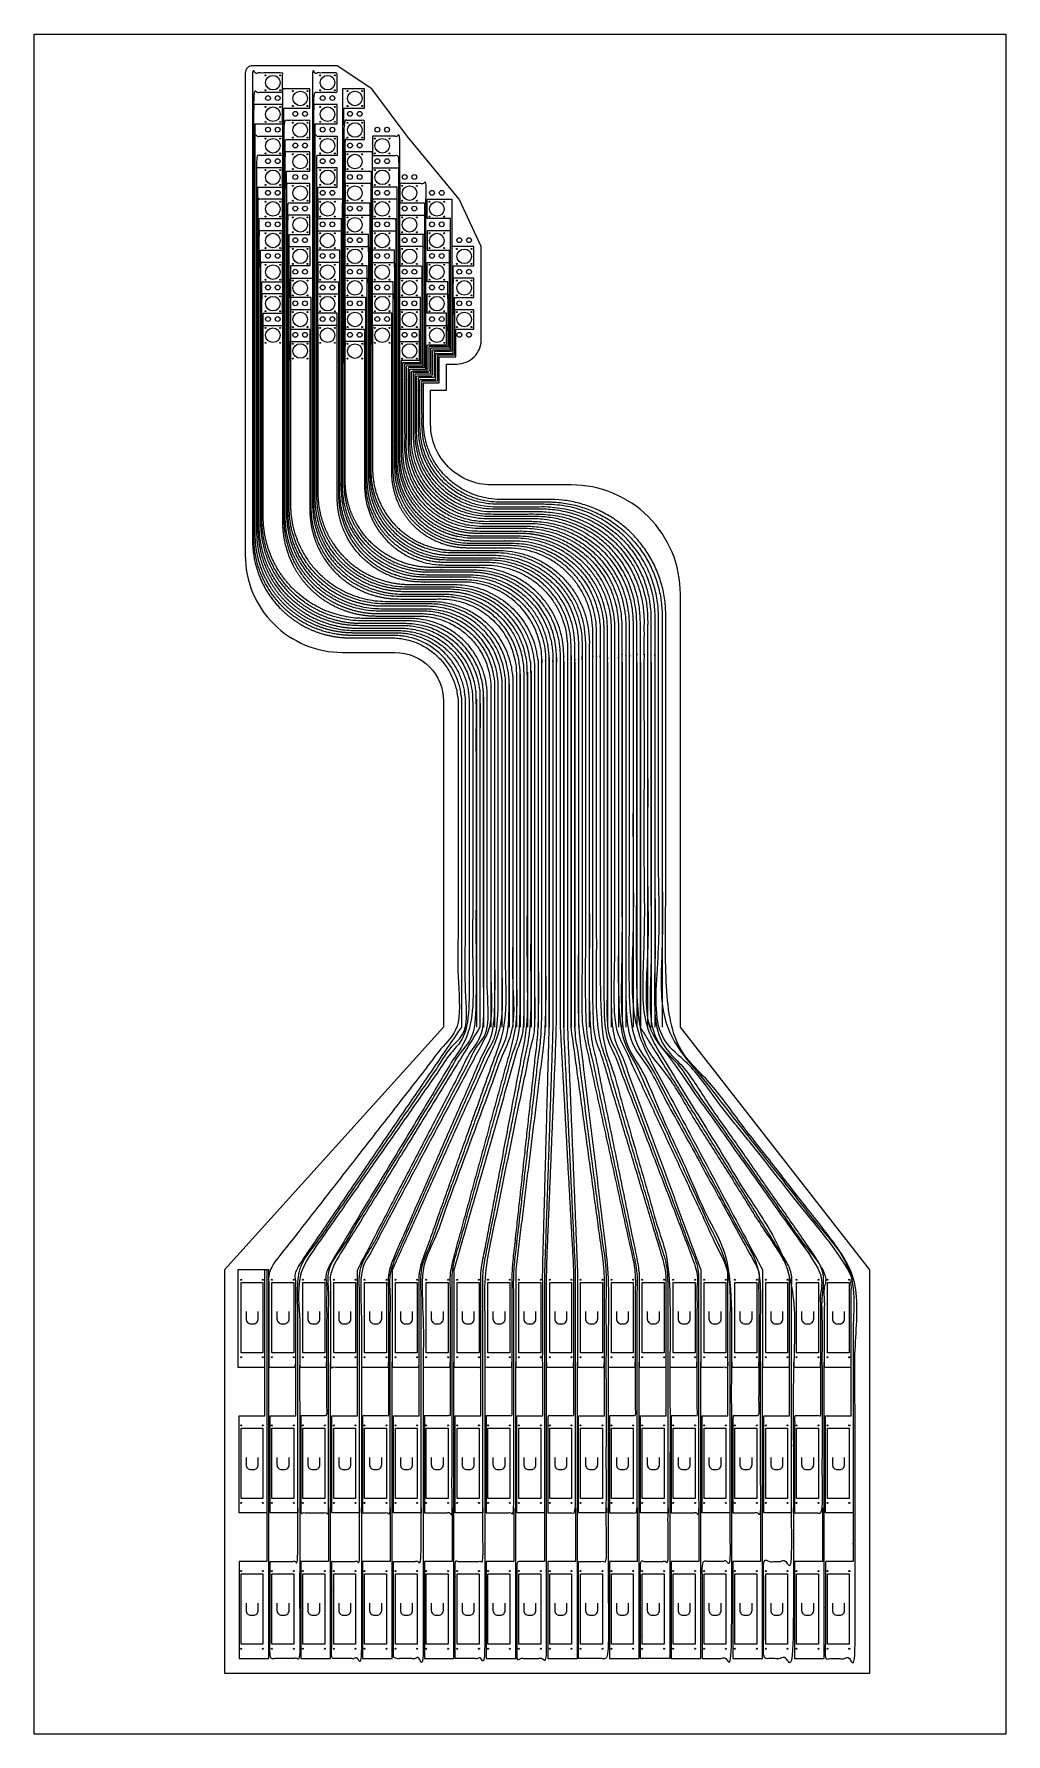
# Model space of a CAD drawing. Header units: inches. Extents: x 10.2 to 50.2, y 10.1 to 80.1.
import ezdxf

# ---------------------------------------------------------------- set-up
doc = ezdxf.new("R2010")
doc.units = ezdxf.units.IN
doc.header["$MEASUREMENT"] = 0
doc.layers.add('Electrode Sites', color=5, linetype='Continuous')
doc.layers.add('Open insulation', color=2, linetype='Continuous')

msp = doc.modelspace()

# ---------------------------------------------------------------- linework, layer by layer
msp.add_lwpolyline([(10.233, 10.075), (10.233, 80.075), (50.233, 80.075), (50.233, 10.075)], close=True)
msp.add_lwpolyline([(27.596, 66.485), (27.636, 66.485, 0.414214), (28.636, 67.485), (28.636, 67.925), (28.636, 71.32), (27.731, 73.27), (25.591, 75.87), (24.136, 77.82), (22.711, 78.77), (19.226, 78.77, 0.414214), (18.926, 78.47), (18.926, 58.61, 0.414214), (22.926, 54.61), (23.241, 54.61), (24.845, 54.61), (25.086, 54.61, -0.414214), (27.086, 52.61), (27.086, 52.557), (27.086, 39.182), (18.076, 29.182), (18.076, 12.582), (44.626, 12.582), (44.626, 29.182), (36.836, 39.182), (36.836, 57.01, 0.414214), (32.336, 61.51), (31.574, 61.51), (29.307, 61.51), (29.056, 61.51, -0.414214), (26.556, 64.01), (26.556, 64.441), (26.556, 65.415), (26.906, 65.415), (27.206, 65.415), (27.206, 66.485)], format="xyb", close=True)
for points in [[(18.961, 27.466), (18.961, 27.166, 0.414214), (19.161, 26.966), (19.211, 26.966), (19.261, 26.966, 0.414214), (19.461, 27.166), (19.461, 27.466)], [(20.231, 27.466), (20.231, 27.166, 0.414214), (20.431, 26.966), (20.481, 26.966), (20.531, 26.966, 0.414214), (20.731, 27.166), (20.731, 27.466)], [(21.501, 27.466), (21.501, 27.166, 0.414214), (21.701, 26.966), (21.751, 26.966), (21.801, 26.966, 0.414214), (22.001, 27.166), (22.001, 27.466)], [(22.771, 27.466), (22.771, 27.166, 0.414214), (22.971, 26.966), (23.021, 26.966), (23.071, 26.966, 0.414214), (23.271, 27.166), (23.271, 27.466)], [(24.041, 27.466), (24.041, 27.166, 0.414214), (24.241, 26.966), (24.291, 26.966), (24.341, 26.966, 0.414214), (24.541, 27.166), (24.541, 27.466)], [(25.311, 27.466), (25.311, 27.166, 0.414214), (25.511, 26.966), (25.561, 26.966), (25.611, 26.966, 0.414214), (25.811, 27.166), (25.811, 27.466)], [(26.581, 27.466), (26.581, 27.166, 0.414214), (26.781, 26.966), (26.831, 26.966), (26.881, 26.966, 0.414214), (27.081, 27.166), (27.081, 27.466)], [(27.851, 27.466), (27.851, 27.166, 0.414214), (28.051, 26.966), (28.101, 26.966), (28.151, 26.966, 0.414214), (28.351, 27.166), (28.351, 27.466)], [(29.121, 27.466), (29.121, 27.166, 0.414214), (29.321, 26.966), (29.371, 26.966), (29.421, 26.966, 0.414214), (29.621, 27.166), (29.621, 27.466)], [(30.391, 27.466), (30.391, 27.166, 0.414214), (30.591, 26.966), (30.641, 26.966), (30.691, 26.966, 0.414214), (30.891, 27.166), (30.891, 27.466)], [(31.661, 27.466), (31.661, 27.166, 0.414214), (31.861, 26.966), (31.911, 26.966), (31.961, 26.966, 0.414214), (32.161, 27.166), (32.161, 27.466)], [(32.931, 27.466), (32.931, 27.166, 0.414214), (33.131, 26.966), (33.181, 26.966), (33.231, 26.966, 0.414214), (33.431, 27.166), (33.431, 27.466)], [(34.201, 27.466), (34.201, 27.166, 0.414214), (34.401, 26.966), (34.451, 26.966), (34.501, 26.966, 0.414214), (34.701, 27.166), (34.701, 27.466)], [(35.471, 27.466), (35.471, 27.166, 0.414214), (35.671, 26.966), (35.721, 26.966), (35.771, 26.966, 0.414214), (35.971, 27.166), (35.971, 27.466)], [(36.741, 27.466), (36.741, 27.166, 0.414214), (36.941, 26.966), (36.991, 26.966), (37.041, 26.966, 0.414214), (37.241, 27.166), (37.241, 27.466)], [(38.011, 27.466), (38.011, 27.166, 0.414214), (38.211, 26.966), (38.261, 26.966), (38.311, 26.966, 0.414214), (38.511, 27.166), (38.511, 27.466)], [(39.281, 27.466), (39.281, 27.166, 0.414214), (39.481, 26.966), (39.531, 26.966), (39.581, 26.966, 0.414214), (39.781, 27.166), (39.781, 27.466)], [(40.551, 27.466), (40.551, 27.166, 0.414214), (40.751, 26.966), (40.801, 26.966), (40.851, 26.966, 0.414214), (41.051, 27.166), (41.051, 27.466)], [(41.821, 27.466), (41.821, 27.166, 0.414214), (42.021, 26.966), (42.071, 26.966), (42.121, 26.966, 0.414214), (42.321, 27.166), (42.321, 27.466)], [(43.091, 27.466), (43.091, 27.166, 0.414214), (43.291, 26.966), (43.341, 26.966), (43.391, 26.966, 0.414214), (43.591, 27.166), (43.591, 27.466)], [(18.961, 21.466), (18.961, 21.166, 0.414214), (19.161, 20.966), (19.211, 20.966), (19.261, 20.966, 0.414214), (19.461, 21.166), (19.461, 21.466)], [(20.231, 21.466), (20.231, 21.166, 0.414214), (20.431, 20.966), (20.481, 20.966), (20.531, 20.966, 0.414214), (20.731, 21.166), (20.731, 21.466)], [(21.501, 21.466), (21.501, 21.166, 0.414214), (21.701, 20.966), (21.751, 20.966), (21.801, 20.966, 0.414214), (22.001, 21.166), (22.001, 21.466)], [(22.771, 21.466), (22.771, 21.166, 0.414214), (22.971, 20.966), (23.021, 20.966), (23.071, 20.966, 0.414214), (23.271, 21.166), (23.271, 21.466)], [(24.041, 21.466), (24.041, 21.166, 0.414214), (24.241, 20.966), (24.291, 20.966), (24.341, 20.966, 0.414214), (24.541, 21.166), (24.541, 21.466)], [(25.311, 21.466), (25.311, 21.166, 0.414214), (25.511, 20.966), (25.561, 20.966), (25.611, 20.966, 0.414214), (25.811, 21.166), (25.811, 21.466)], [(26.581, 21.466), (26.581, 21.166, 0.414214), (26.781, 20.966), (26.831, 20.966), (26.881, 20.966, 0.414214), (27.081, 21.166), (27.081, 21.466)], [(27.851, 21.466), (27.851, 21.166, 0.414214), (28.051, 20.966), (28.101, 20.966), (28.151, 20.966, 0.414214), (28.351, 21.166), (28.351, 21.466)], [(29.121, 21.466), (29.121, 21.166, 0.414214), (29.321, 20.966), (29.371, 20.966), (29.421, 20.966, 0.414214), (29.621, 21.166), (29.621, 21.466)], [(30.391, 21.466), (30.391, 21.166, 0.414214), (30.591, 20.966), (30.641, 20.966), (30.691, 20.966, 0.414214), (30.891, 21.166), (30.891, 21.466)], [(31.661, 21.466), (31.661, 21.166, 0.414214), (31.861, 20.966), (31.911, 20.966), (31.961, 20.966, 0.414214), (32.161, 21.166), (32.161, 21.466)], [(32.931, 21.466), (32.931, 21.166, 0.414214), (33.131, 20.966), (33.181, 20.966), (33.231, 20.966, 0.414214), (33.431, 21.166), (33.431, 21.466)], [(34.201, 21.466), (34.201, 21.166, 0.414214), (34.401, 20.966), (34.451, 20.966), (34.501, 20.966, 0.414214), (34.701, 21.166), (34.701, 21.466)], [(35.471, 21.466), (35.471, 21.166, 0.414214), (35.671, 20.966), (35.721, 20.966), (35.771, 20.966, 0.414214), (35.971, 21.166), (35.971, 21.466)], [(36.741, 21.466), (36.741, 21.166, 0.414214), (36.941, 20.966), (36.991, 20.966), (37.041, 20.966, 0.414214), (37.241, 21.166), (37.241, 21.466)], [(38.011, 21.466), (38.011, 21.166, 0.414214), (38.211, 20.966), (38.261, 20.966), (38.311, 20.966, 0.414214), (38.511, 21.166), (38.511, 21.466)], [(39.281, 21.466), (39.281, 21.166, 0.414214), (39.481, 20.966), (39.531, 20.966), (39.581, 20.966, 0.414214), (39.781, 21.166), (39.781, 21.466)], [(40.551, 21.466), (40.551, 21.166, 0.414214), (40.751, 20.966), (40.801, 20.966), (40.851, 20.966, 0.414214), (41.051, 21.166), (41.051, 21.466)], [(41.821, 21.466), (41.821, 21.166, 0.414214), (42.021, 20.966), (42.071, 20.966), (42.121, 20.966, 0.414214), (42.321, 21.166), (42.321, 21.466)], [(43.091, 21.466), (43.091, 21.166, 0.414214), (43.291, 20.966), (43.341, 20.966), (43.391, 20.966, 0.414214), (43.591, 21.166), (43.591, 21.466)], [(18.961, 15.466), (18.961, 15.166, 0.414214), (19.161, 14.966), (19.211, 14.966), (19.261, 14.966, 0.414214), (19.461, 15.166), (19.461, 15.466)], [(20.231, 15.466), (20.231, 15.166, 0.414214), (20.431, 14.966), (20.481, 14.966), (20.531, 14.966, 0.414214), (20.731, 15.166), (20.731, 15.466)], [(21.501, 15.466), (21.501, 15.166, 0.414214), (21.701, 14.966), (21.751, 14.966), (21.801, 14.966, 0.414214), (22.001, 15.166), (22.001, 15.466)], [(22.771, 15.466), (22.771, 15.166, 0.414214), (22.971, 14.966), (23.021, 14.966), (23.071, 14.966, 0.414214), (23.271, 15.166), (23.271, 15.466)], [(24.041, 15.466), (24.041, 15.166, 0.414214), (24.241, 14.966), (24.291, 14.966), (24.341, 14.966, 0.414214), (24.541, 15.166), (24.541, 15.466)], [(25.311, 15.466), (25.311, 15.166, 0.414214), (25.511, 14.966), (25.561, 14.966), (25.611, 14.966, 0.414214), (25.811, 15.166), (25.811, 15.466)], [(26.581, 15.466), (26.581, 15.166, 0.414214), (26.781, 14.966), (26.831, 14.966), (26.881, 14.966, 0.414214), (27.081, 15.166), (27.081, 15.466)], [(27.851, 15.466), (27.851, 15.166, 0.414214), (28.051, 14.966), (28.101, 14.966), (28.151, 14.966, 0.414214), (28.351, 15.166), (28.351, 15.466)], [(29.121, 15.466), (29.121, 15.166, 0.414214), (29.321, 14.966), (29.371, 14.966), (29.421, 14.966, 0.414214), (29.621, 15.166), (29.621, 15.466)], [(30.391, 15.466), (30.391, 15.166, 0.414214), (30.591, 14.966), (30.641, 14.966), (30.691, 14.966, 0.414214), (30.891, 15.166), (30.891, 15.466)], [(31.661, 15.466), (31.661, 15.166, 0.414214), (31.861, 14.966), (31.911, 14.966), (31.961, 14.966, 0.414214), (32.161, 15.166), (32.161, 15.466)], [(32.931, 15.466), (32.931, 15.166, 0.414214), (33.131, 14.966), (33.181, 14.966), (33.231, 14.966, 0.414214), (33.431, 15.166), (33.431, 15.466)], [(34.201, 15.466), (34.201, 15.166, 0.414214), (34.401, 14.966), (34.451, 14.966), (34.501, 14.966, 0.414214), (34.701, 15.166), (34.701, 15.466)], [(35.471, 15.466), (35.471, 15.166, 0.414214), (35.671, 14.966), (35.721, 14.966), (35.771, 14.966, 0.414214), (35.971, 15.166), (35.971, 15.466)], [(36.741, 15.466), (36.741, 15.166, 0.414214), (36.941, 14.966), (36.991, 14.966), (37.041, 14.966, 0.414214), (37.241, 15.166), (37.241, 15.466)], [(38.011, 15.466), (38.011, 15.166, 0.414214), (38.211, 14.966), (38.261, 14.966), (38.311, 14.966, 0.414214), (38.511, 15.166), (38.511, 15.466)], [(39.281, 15.466), (39.281, 15.166, 0.414214), (39.481, 14.966), (39.531, 14.966), (39.581, 14.966, 0.414214), (39.781, 15.166), (39.781, 15.466)], [(40.551, 15.466), (40.551, 15.166, 0.414214), (40.751, 14.966), (40.801, 14.966), (40.851, 14.966, 0.414214), (41.051, 15.166), (41.051, 15.466)], [(41.821, 15.466), (41.821, 15.166, 0.414214), (42.021, 14.966), (42.071, 14.966), (42.121, 14.966, 0.414214), (42.321, 15.166), (42.321, 15.466)], [(43.091, 15.466), (43.091, 15.166, 0.414214), (43.291, 14.966), (43.341, 14.966), (43.391, 14.966, 0.414214), (43.591, 15.166), (43.591, 15.466)]]:
    msp.add_lwpolyline(points, format="xyb")
for centre in [(19.862, 77.436), (20.262, 77.436), (22.112, 77.436), (22.512, 77.436), (20.985, 76.786), (21.385, 76.786), (23.235, 76.786), (23.635, 76.786), (19.862, 76.136), (20.262, 76.136), (22.112, 76.136), (22.512, 76.136), (24.362, 76.136), (24.762, 76.136), (19.862, 74.836), (20.262, 74.836), (20.985, 75.486), (21.385, 75.486), (22.112, 74.836), (22.512, 74.836), (23.235, 75.486), (23.635, 75.486), (24.362, 74.836), (24.762, 74.836), (20.985, 74.186), (21.385, 74.186), (23.235, 74.186), (23.635, 74.186), (25.485, 74.186), (25.885, 74.186), (19.862, 73.536), (20.262, 73.536), (22.112, 73.536), (22.512, 73.536), (24.362, 73.536), (24.762, 73.536), (26.612, 73.536), (27.012, 73.536), (20.985, 72.886), (21.385, 72.886), (23.235, 72.886), (23.635, 72.886), (25.485, 72.886), (25.885, 72.886), (19.862, 72.236), (20.262, 72.236), (22.112, 72.236), (22.512, 72.236), (24.362, 72.236), (24.762, 72.236), (26.612, 72.236), (27.012, 72.236), (20.985, 71.586), (21.385, 71.586), (23.235, 71.586), (23.635, 71.586), (25.485, 71.586), (25.885, 71.586), (27.735, 71.586), (28.135, 71.586), (19.862, 70.936), (20.262, 70.936), (22.112, 70.936), (22.512, 70.936), (24.362, 70.936), (24.762, 70.936), (26.612, 70.936), (27.012, 70.936), (20.985, 70.286), (21.385, 70.286), (23.235, 70.286), (23.635, 70.286), (25.485, 70.286), (25.885, 70.286), (27.735, 70.286), (28.135, 70.286), (19.862, 69.636), (20.262, 69.636), (22.112, 69.636), (22.512, 69.636), (24.362, 69.636), (24.762, 69.636), (26.612, 69.636), (27.012, 69.636), (20.985, 68.986), (21.385, 68.986), (23.235, 68.986), (23.635, 68.986), (25.485, 68.986), (25.885, 68.986), (27.735, 68.986), (28.135, 68.986), (19.862, 68.336), (20.262, 68.336), (22.112, 68.336), (22.512, 68.336), (24.362, 68.336), (24.762, 68.336), (26.612, 68.336), (27.012, 68.336), (20.985, 67.686), (21.385, 67.686), (23.235, 67.686), (23.635, 67.686), (25.485, 67.686), (25.885, 67.686), (27.735, 67.686), (28.135, 67.686)]:
    msp.add_circle(centre, 0.1)
at = {"layer": 'Electrode Sites'}
for p, q in [((24.166, 67.275), (24.166, 75.22)), ((21.916, 67.275), (21.916, 68.07)), ((29.636, 53.283), (29.636, 53.283)), ((28.286, 52.641), (28.286, 52.641)), ((28.586, 52.728), (28.586, 52.728))]:
    msp.add_line(p, q, dxfattribs=at)
for points in [[(10.233, 80.075), (50.233, 80.075), (50.233, 10.075), (10.233, 10.075), (10.233, 80.075)], [(19.336, 75.67), (19.336, 75.87), (19.336, 76.375), (20.461, 76.375), (20.461, 77.17), (19.281, 77.17), (19.281, 76.97)], [(24.166, 75.02), (24.166, 75.22), (23.041, 75.22), (23.041, 74.425), (24.111, 74.425), (24.111, 73.92), (24.111, 73.72)], [(19.446, 73.07), (19.446, 73.27), (19.446, 73.775), (20.461, 73.775), (20.461, 74.57), (19.391, 74.57), (19.391, 74.37)], [(19.666, 67.87), (19.666, 68.07), (19.666, 68.575), (20.461, 68.575), (20.461, 69.37), (19.611, 69.37), (19.611, 69.17)], [(21.166, 25.382), (21.166, 25.182), (22.276, 25.182), (22.276, 25.382)], [(23.706, 25.382), (23.706, 25.182), (24.816, 25.182), (24.816, 25.382)], [(26.246, 25.382), (26.246, 25.182), (27.356, 25.182), (27.356, 25.382)], [(28.786, 25.382), (28.786, 25.182), (29.896, 25.182), (29.896, 25.382)], [(31.326, 25.382), (31.326, 25.182), (32.436, 25.182), (32.436, 25.382)], [(33.866, 25.382), (33.866, 25.182), (34.976, 25.182), (34.976, 25.382)], [(36.406, 25.382), (36.406, 25.182), (37.516, 25.182), (37.516, 25.382)], [(38.946, 25.382), (38.946, 25.182), (40.056, 25.182), (40.056, 25.382)], [(41.486, 25.382), (41.486, 25.182), (42.596, 25.182), (42.596, 25.382)]]:
    msp.add_lwpolyline(points, dxfattribs=at)
for centre in [(19.763, 78.37), (19.763, 77.758), (20.363, 78.37), (20.363, 77.758), (20.888, 77.723), (21.488, 77.723), (22.013, 78.37), (22.013, 77.758), (22.613, 78.37), (22.613, 77.758), (23.138, 77.723), (23.738, 77.723), (19.763, 77.07), (20.363, 77.07), (20.888, 77.11), (21.488, 77.11), (22.013, 77.07), (22.613, 77.07), (23.138, 77.11), (23.738, 77.11), (19.763, 76.458), (20.363, 76.458), (20.888, 76.423), (21.488, 76.423), (22.013, 76.458), (22.613, 76.458), (23.138, 76.423), (23.738, 76.423), (19.763, 75.77), (20.363, 75.77), (20.888, 75.81), (21.488, 75.81), (22.013, 75.77), (22.613, 75.77), (23.138, 75.81), (23.738, 75.81), (24.263, 75.77), (24.863, 75.77), (19.763, 75.158), (20.363, 75.158), (20.888, 75.123), (21.488, 75.123), (22.013, 75.158), (22.613, 75.158), (23.138, 75.123), (23.738, 75.123), (24.263, 75.158), (24.863, 75.158), (19.763, 74.47), (20.363, 74.47), (20.888, 74.51), (21.488, 74.51), (22.013, 74.47), (22.613, 74.47), (23.138, 74.51), (23.738, 74.51), (24.263, 74.47), (24.863, 74.47), (19.763, 73.858), (20.363, 73.858), (20.888, 73.823), (21.488, 73.823), (22.013, 73.858), (22.613, 73.858), (23.138, 73.823), (23.738, 73.823), (24.263, 73.858), (24.863, 73.858), (25.388, 73.823), (25.988, 73.823), (19.763, 73.17), (20.363, 73.17), (20.888, 73.21), (21.488, 73.21), (22.013, 73.17), (22.613, 73.17), (23.138, 73.21), (23.738, 73.21), (24.263, 73.17), (24.863, 73.17), (25.388, 73.21), (25.988, 73.21), (26.513, 73.17), (27.113, 73.17), (19.763, 72.558), (20.363, 72.558), (20.888, 72.523), (21.488, 72.523), (22.013, 72.558), (22.613, 72.558), (23.138, 72.523), (23.738, 72.523), (24.263, 72.558), (24.863, 72.558), (25.388, 72.523), (25.988, 72.523), (26.513, 72.558), (27.113, 72.558), (19.763, 71.87), (20.363, 71.87), (20.888, 71.91), (21.488, 71.91), (22.013, 71.87), (22.613, 71.87), (23.138, 71.91), (23.738, 71.91), (24.263, 71.87), (24.863, 71.87), (25.388, 71.91), (25.988, 71.91), (26.513, 71.87), (27.113, 71.87), (19.763, 71.258), (20.363, 71.258), (20.888, 71.223), (21.488, 71.223), (22.013, 71.258), (22.613, 71.258), (23.138, 71.223), (23.738, 71.223), (24.263, 71.258), (24.863, 71.258), (25.388, 71.223), (25.988, 71.223), (26.513, 71.258), (27.113, 71.258), (27.638, 71.223), (28.238, 71.223), (19.763, 70.57), (20.363, 70.57), (20.888, 70.61), (21.488, 70.61), (22.013, 70.57), (22.613, 70.57), (23.138, 70.61), (23.738, 70.61), (24.263, 70.57), (24.863, 70.57), (25.388, 70.61), (25.988, 70.61), (26.513, 70.57), (27.113, 70.57), (27.638, 70.61), (28.238, 70.61), (19.763, 69.958), (20.363, 69.958), (20.888, 69.923), (20.888, 69.31), (21.488, 69.923), (21.488, 69.31), (22.013, 69.958), (22.613, 69.958), (23.138, 69.923), (23.138, 69.31), (23.738, 69.923), (23.738, 69.31), (24.263, 69.958), (24.863, 69.958), (25.388, 69.923), (25.388, 69.31), (25.988, 69.923), (25.988, 69.31), (26.513, 69.958), (27.113, 69.958), (27.638, 69.923), (27.638, 69.31), (28.238, 69.923), (28.238, 69.31), (19.763, 69.27), (19.763, 68.658), (20.363, 69.27), (20.363, 68.658), (20.888, 68.623), (21.488, 68.623), (22.013, 69.27), (22.013, 68.658), (22.613, 69.27), (22.613, 68.658), (23.138, 68.623), (23.738, 68.623), (24.263, 69.27), (24.263, 68.658), (24.863, 69.27), (24.863, 68.658), (25.388, 68.623), (25.988, 68.623), (26.513, 69.27), (26.513, 68.658), (27.113, 69.27), (27.113, 68.658), (27.638, 68.623), (28.238, 68.623), (19.763, 67.97), (20.363, 67.97), (20.888, 68.01), (21.488, 68.01), (22.013, 67.97), (22.613, 67.97), (23.138, 68.01), (23.738, 68.01), (24.263, 67.97), (24.863, 67.97), (25.388, 68.01), (25.988, 68.01), (26.513, 67.97), (27.113, 67.97), (27.638, 68.01), (28.238, 68.01), (19.763, 67.358), (20.363, 67.358), (20.888, 67.323), (21.488, 67.323), (22.013, 67.358), (22.613, 67.358), (23.138, 67.323), (23.738, 67.323), (24.263, 67.358), (24.863, 67.358), (25.388, 67.323), (25.988, 67.323), (26.513, 67.358), (27.113, 67.358), (20.888, 66.71), (21.488, 66.71), (23.138, 66.71), (23.738, 66.71), (25.388, 66.71), (25.988, 66.71), (18.756, 28.782), (19.656, 28.782), (20.026, 28.782), (20.926, 28.782), (21.296, 28.782), (22.196, 28.782), (22.566, 28.782), (23.466, 28.782), (23.836, 28.782), (24.736, 28.782), (25.106, 28.782), (26.006, 28.782), (26.376, 28.782), (27.276, 28.782), (27.646, 28.782), (28.546, 28.782), (28.916, 28.782), (29.816, 28.782), (30.186, 28.782), (31.086, 28.782), (31.456, 28.782), (32.356, 28.782), (32.726, 28.782), (33.626, 28.782), (33.996, 28.782), (34.896, 28.782), (35.266, 28.782), (36.166, 28.782), (36.536, 28.782), (37.436, 28.782), (37.806, 28.782), (38.706, 28.782), (39.076, 28.782), (39.976, 28.782), (40.346, 28.782), (41.246, 28.782), (41.616, 28.782), (42.516, 28.782), (42.886, 28.782), (43.786, 28.782), (18.756, 25.588), (19.656, 25.588), (20.026, 25.588), (20.926, 25.588), (21.296, 25.588), (22.196, 25.588), (22.566, 25.588), (23.466, 25.588), (23.836, 25.588), (24.736, 25.588), (25.106, 25.588), (26.006, 25.588), (26.376, 25.588), (27.276, 25.588), (27.646, 25.588), (28.546, 25.588), (28.916, 25.588), (29.816, 25.588), (30.186, 25.588), (31.086, 25.588), (31.456, 25.588), (32.356, 25.588), (32.726, 25.588), (33.626, 25.588), (33.996, 25.588), (34.896, 25.588), (35.266, 25.588), (36.166, 25.588), (36.536, 25.588), (37.436, 25.588), (37.806, 25.588), (38.706, 25.588), (39.076, 25.588), (39.976, 25.588), (40.346, 25.588), (41.246, 25.588), (41.616, 25.588), (42.516, 25.588), (42.886, 25.588), (43.786, 25.588), (18.756, 22.782), (19.656, 22.782), (20.026, 22.782), (20.926, 22.782), (21.296, 22.782), (22.196, 22.782), (22.566, 22.782), (23.466, 22.782), (23.836, 22.782), (24.736, 22.782), (25.106, 22.782), (26.006, 22.782), (26.376, 22.782), (27.276, 22.782), (27.646, 22.782), (28.546, 22.782), (28.916, 22.782), (29.816, 22.782), (30.186, 22.782), (31.086, 22.782), (31.456, 22.782), (32.356, 22.782), (32.726, 22.782), (33.626, 22.782), (33.996, 22.782), (34.896, 22.782), (35.266, 22.782), (36.166, 22.782), (36.536, 22.782), (37.436, 22.782), (37.806, 22.782), (38.706, 22.782), (39.076, 22.782), (39.976, 22.782), (40.346, 22.782), (41.246, 22.782), (41.616, 22.782), (42.516, 22.782), (42.886, 22.782), (43.786, 22.782), (18.756, 19.588), (19.656, 19.588), (20.026, 19.588), (20.926, 19.588), (21.296, 19.588), (22.196, 19.588), (22.566, 19.588), (23.466, 19.588), (23.836, 19.588), (24.736, 19.588), (25.106, 19.588), (26.006, 19.588), (26.376, 19.588), (27.276, 19.588), (27.646, 19.588), (28.546, 19.588), (28.916, 19.588), (29.816, 19.588), (30.186, 19.588), (31.086, 19.588), (31.456, 19.588), (32.356, 19.588), (32.726, 19.588), (33.626, 19.588), (33.996, 19.588), (34.896, 19.588), (35.266, 19.588), (36.166, 19.588), (36.536, 19.588), (37.436, 19.588), (37.806, 19.588), (38.706, 19.588), (39.076, 19.588), (39.976, 19.588), (40.346, 19.588), (41.246, 19.588), (41.616, 19.588), (42.516, 19.588), (42.886, 19.588), (43.786, 19.588), (18.756, 16.782), (19.656, 16.782), (20.026, 16.782), (20.926, 16.782), (21.296, 16.782), (22.196, 16.782), (22.566, 16.782), (23.466, 16.782), (23.836, 16.782), (24.736, 16.782), (25.106, 16.782), (26.006, 16.782), (26.376, 16.782), (27.276, 16.782), (27.646, 16.782), (28.546, 16.782), (28.916, 16.782), (29.816, 16.782), (30.186, 16.782), (31.086, 16.782), (31.456, 16.782), (32.356, 16.782), (32.726, 16.782), (33.626, 16.782), (33.996, 16.782), (34.896, 16.782), (35.266, 16.782), (36.166, 16.782), (36.536, 16.782), (37.436, 16.782), (37.806, 16.782), (38.706, 16.782), (39.076, 16.782), (39.976, 16.782), (40.346, 16.782), (41.246, 16.782), (41.616, 16.782), (42.516, 16.782), (42.886, 16.782), (43.786, 16.782), (18.756, 13.588), (19.656, 13.588), (20.026, 13.588), (20.926, 13.588), (21.296, 13.588), (22.196, 13.588), (22.566, 13.588), (23.466, 13.588), (23.836, 13.588), (24.736, 13.588), (25.106, 13.588), (26.006, 13.588), (26.376, 13.588), (27.276, 13.588), (27.646, 13.588), (28.546, 13.588), (28.916, 13.588), (29.816, 13.588), (30.186, 13.588), (31.086, 13.588), (31.456, 13.588), (32.356, 13.588), (32.726, 13.588), (33.626, 13.588), (33.996, 13.588), (34.896, 13.588), (35.266, 13.588), (36.166, 13.588), (36.536, 13.588), (37.436, 13.588), (37.806, 13.588), (38.706, 13.588), (39.076, 13.588), (39.976, 13.588), (40.346, 13.588), (41.246, 13.588), (41.616, 13.588), (42.516, 13.588), (42.886, 13.588), (43.786, 13.588)]:
    msp.add_circle(centre, 0.02, dxfattribs=at)
for points, weights, knots in [([(27.836, 39.182), (25.559, 35.849), (23.283, 32.516), (21.006, 29.182), (21.006, 27.849), (21.006, 26.516), (21.006, 25.182), (20.636, 25.182), (20.266, 25.182), (19.896, 25.182), (19.896, 26.516), (19.896, 27.849), (19.896, 29.182), (22.493, 32.516), (25.089, 35.849), (27.686, 39.182), (27.686, 43.609), (27.686, 48.035), (27.686, 52.461), (27.686, 53.2), (27.403, 53.882), (26.881, 54.405), (26.358, 54.927), (25.676, 55.21), (24.937, 55.21), (24.373, 55.21), (23.809, 55.21), (23.245, 55.21), (22.165, 55.21), (21.167, 55.623), (20.403, 56.387), (19.639, 57.151), (19.226, 58.149), (19.226, 59.229), (19.226, 61.278), (19.226, 63.326), (19.226, 65.375), (19.226, 69.74), (19.226, 74.105), (19.226, 78.47), (19.638, 78.47), (20.049, 78.47), (20.461, 78.47), (20.461, 78.205), (20.461, 77.94), (20.461, 77.675), (20.068, 77.675), (19.674, 77.675), (19.281, 77.675), (19.281, 73.575), (19.281, 69.475), (19.281, 65.375), (19.281, 63.367), (19.281, 61.359), (19.281, 59.351), (19.281, 56.984), (20.955, 55.31), (23.322, 55.31), (23.892, 55.31), (24.462, 55.31), (25.033, 55.31), (26.675, 55.31), (27.836, 54.149), (27.836, 52.507), (27.836, 48.065), (27.836, 43.624), (27.836, 39.182)], [1, 1, 1, 1, 1, 1, 1, 1, 1, 1, 1, 1, 1, 1, 1, 1, 1, 1, 1, 0.949253021674, 0.949253021674, 1, 0.949253021674, 0.949253021674, 1, 1, 1, 1, 0.949253021674, 0.949253021674, 1, 0.949253021674, 0.949253021674, 1, 1, 1, 1, 1, 1, 1, 1, 1, 1, 1, 1, 1, 1, 1, 1, 1, 1, 1, 1, 1, 1, 0.804737854124, 0.804737854124, 1, 1, 1, 1, 0.804737854124, 0.804737854124, 1, 1, 1, 1], [0, 0, 0, 0, 1, 1, 1, 2, 2, 2, 3, 3, 3, 4, 4, 4, 5, 5, 5, 5.63148, 5.63148, 5.63148, 6.416878, 6.416878, 6.416878, 7.202276, 7.202276, 7.202276, 8.202276, 8.202276, 8.202276, 8.987674, 8.987674, 8.987674, 9.773073, 9.773073, 9.773073, 10.773073, 10.773073, 10.773073, 11.773073, 11.773073, 11.773073, 12.773073, 12.773073, 12.773073, 13.773073, 13.773073, 13.773073, 14.773073, 14.773073, 14.773073, 15.773073, 15.773073, 15.773073, 16.773073, 16.773073, 16.773073, 18.343869, 18.343869, 18.343869, 19.343869, 19.343869, 19.343869, 20.914665, 20.914665, 20.914665, 21.548323, 21.548323, 21.548323, 21.548323]), ([(27.516, 29.182), (28.473, 32.516), (29.429, 35.849), (30.386, 39.182), (30.386, 44.042), (30.386, 48.901), (30.386, 53.761), (30.386, 55.664), (29.04, 57.01), (27.137, 57.01), (26.557, 57.01), (25.978, 57.01), (25.399, 57.01), (23.23, 57.01), (21.696, 58.544), (21.696, 60.713), (21.696, 62.267), (21.696, 63.821), (21.696, 65.375), (21.696, 69.74), (21.696, 74.105), (21.696, 78.47), (22.034, 78.47), (22.373, 78.47), (22.711, 78.47), (22.711, 78.205), (22.711, 77.94), (22.711, 77.675), (22.391, 77.675), (22.071, 77.675), (21.751, 77.675), (21.751, 77.507), (21.751, 77.338), (21.751, 77.17), (21.751, 73.238), (21.751, 69.307), (21.751, 65.375), (21.751, 63.86), (21.751, 62.344), (21.751, 60.829), (21.751, 58.651), (23.291, 57.11), (25.47, 57.11), (26.056, 57.11), (26.641, 57.11), (27.227, 57.11), (28.116, 57.11), (28.938, 56.77), (29.567, 56.141), (30.196, 55.512), (30.536, 54.69), (30.536, 53.801), (30.536, 48.928), (30.536, 44.055), (30.536, 39.182), (29.899, 35.849), (29.263, 32.516), (28.626, 29.182), (28.626, 27.849), (28.626, 26.516), (28.626, 25.182), (28.256, 25.182), (27.886, 25.182), (27.516, 25.182), (27.516, 26.516), (27.516, 27.849), (27.516, 29.182)], [1, 1, 1, 1, 1, 1, 1, 0.804737854124, 0.804737854124, 1, 1, 1, 1, 0.804737854124, 0.804737854124, 1, 1, 1, 1, 1, 1, 1, 1, 1, 1, 1, 1, 1, 1, 1, 1, 1, 1, 1, 1, 1, 1, 1, 1, 1, 0.804737854124, 0.804737854124, 1, 1, 1, 1, 0.949253021674, 0.949253021674, 1, 0.949253021674, 0.949253021674, 1, 1, 1, 1, 1, 1, 1, 1, 1, 1, 1, 1, 1, 1, 1, 1], [0, 0, 0, 0, 1, 1, 1, 1.693291, 1.693291, 1.693291, 3.264087, 3.264087, 3.264087, 4.264087, 4.264087, 4.264087, 5.834884, 5.834884, 5.834884, 6.834884, 6.834884, 6.834884, 7.834884, 7.834884, 7.834884, 8.834884, 8.834884, 8.834884, 9.834884, 9.834884, 9.834884, 10.834884, 10.834884, 10.834884, 10.877698, 10.877698, 10.877698, 11.877698, 11.877698, 11.877698, 12.877698, 12.877698, 12.877698, 14.448495, 14.448495, 14.448495, 15.448495, 15.448495, 15.448495, 16.233893, 16.233893, 16.233893, 17.019291, 17.019291, 17.019291, 17.714512, 17.714512, 17.714512, 18.714512, 18.714512, 18.714512, 19.714512, 19.714512, 19.714512, 20.714512, 20.714512, 20.714512, 21.714512, 21.714512, 21.714512, 21.714512]), ([(23.756, 19.182), (23.756, 20.516), (23.756, 21.849), (23.756, 23.182), (24.109, 23.182), (24.463, 23.182), (24.816, 23.182), (24.816, 25.182), (24.816, 27.182), (24.816, 29.182), (26.273, 32.516), (27.729, 35.849), (29.186, 39.182), (29.186, 43.841), (29.186, 48.499), (29.186, 53.157), (29.186, 53.977), (28.872, 54.736), (28.292, 55.316), (27.711, 55.896), (26.953, 56.21), (26.133, 56.21), (25.555, 56.21), (24.977, 56.21), (24.399, 56.21), (22.124, 56.21), (20.516, 57.818), (20.516, 60.093), (20.516, 61.853), (20.516, 63.614), (20.516, 65.375), (20.516, 69.09), (20.516, 72.805), (20.516, 76.52), (20.873, 76.52), (21.229, 76.52), (21.586, 76.52), (21.586, 76.255), (21.586, 75.99), (21.586, 75.725), (21.248, 75.725), (20.909, 75.725), (20.571, 75.725), (20.571, 75.557), (20.571, 75.388), (20.571, 75.22), (20.571, 71.938), (20.571, 68.657), (20.571, 65.375), (20.571, 63.654), (20.571, 61.933), (20.571, 60.211), (20.571, 59.163), (20.972, 58.194), (21.714, 57.453), (22.455, 56.711), (23.424, 56.31), (24.472, 56.31), (25.057, 56.31), (25.641, 56.31), (26.225, 56.31), (27.061, 56.31), (27.834, 55.99), (28.425, 55.399), (29.016, 54.808), (29.336, 54.035), (29.336, 53.199), (29.336, 48.527), (29.336, 43.855), (29.336, 39.182), (27.856, 35.849), (26.376, 32.516), (24.896, 29.182), (24.896, 25.849), (24.896, 22.516), (24.896, 19.182), (24.516, 19.182), (24.136, 19.182), (23.756, 19.182)], [1, 1, 1, 1, 1, 1, 1, 1, 1, 1, 1, 1, 1, 1, 1, 1, 0.949253021674, 0.949253021674, 1, 0.949253021674, 0.949253021674, 1, 1, 1, 1, 0.804737854124, 0.804737854124, 1, 1, 1, 1, 1, 1, 1, 1, 1, 1, 1, 1, 1, 1, 1, 1, 1, 1, 1, 1, 1, 1, 1, 1, 1, 0.949253021674, 0.949253021674, 1, 0.949253021674, 0.949253021674, 1, 1, 1, 1, 0.949253021674, 0.949253021674, 1, 0.949253021674, 0.949253021674, 1, 1, 1, 1, 1, 1, 1, 1, 1, 1, 1, 1, 1], [0, 0, 0, 0, 1, 1, 1, 2, 2, 2, 3, 3, 3, 4, 4, 4, 4.664584, 4.664584, 4.664584, 5.449982, 5.449982, 5.449982, 6.23538, 6.23538, 6.23538, 7.23538, 7.23538, 7.23538, 8.806177, 8.806177, 8.806177, 9.806177, 9.806177, 9.806177, 10.806177, 10.806177, 10.806177, 11.806177, 11.806177, 11.806177, 12.806177, 12.806177, 12.806177, 13.806177, 13.806177, 13.806177, 14.806177, 14.806177, 14.806177, 15.806177, 15.806177, 15.806177, 16.806177, 16.806177, 16.806177, 17.591575, 17.591575, 17.591575, 18.376973, 18.376973, 18.376973, 19.376973, 19.376973, 19.376973, 20.162371, 20.162371, 20.162371, 20.947769, 20.947769, 20.947769, 21.614374, 21.614374, 21.614374, 22.614374, 22.614374, 22.614374, 23.614374, 23.614374, 23.614374, 24.614374, 24.614374, 24.614374, 24.614374]), ([(31.376, 19.182), (31.376, 20.516), (31.376, 21.849), (31.376, 23.182), (31.729, 23.182), (32.083, 23.182), (32.436, 23.182), (32.436, 25.182), (32.436, 27.182), (32.436, 29.182), (32.253, 32.516), (32.069, 35.849), (31.886, 39.182), (31.886, 44.192), (31.886, 49.201), (31.886, 54.21), (31.886, 54.287), (31.886, 54.363), (31.886, 54.44), (31.886, 56.531), (30.407, 58.01), (28.316, 58.01), (27.723, 58.01), (27.129, 58.01), (26.536, 58.01), (25.582, 58.01), (24.7, 58.375), (24.026, 59.05), (23.351, 59.724), (22.986, 60.606), (22.986, 61.56), (22.986, 62.832), (22.986, 64.103), (22.986, 65.375), (22.986, 69.09), (22.986, 72.805), (22.986, 76.52), (23.269, 76.52), (23.553, 76.52), (23.836, 76.52), (23.836, 76.255), (23.836, 75.99), (23.836, 75.725), (23.571, 75.725), (23.306, 75.725), (23.041, 75.725), (23.041, 72.957), (23.041, 70.188), (23.041, 67.42), (23.041, 66.738), (23.041, 66.057), (23.041, 65.375), (23.041, 64.141), (23.041, 62.907), (23.041, 61.673), (23.041, 59.586), (24.517, 58.11), (26.604, 58.11), (27.204, 58.11), (27.804, 58.11), (28.403, 58.11), (30.531, 58.11), (32.036, 56.605), (32.036, 54.477), (32.036, 54.388), (32.036, 54.299), (32.036, 54.21), (32.036, 49.201), (32.036, 44.192), (32.036, 39.182), (32.196, 35.849), (32.356, 32.516), (32.516, 29.182), (32.516, 25.849), (32.516, 22.516), (32.516, 19.182), (32.136, 19.182), (31.756, 19.182), (31.376, 19.182)], [1, 1, 1, 1, 1, 1, 1, 1, 1, 1, 1, 1, 1, 1, 1, 1, 1, 1, 1, 0.804737854124, 0.804737854124, 1, 1, 1, 1, 0.949253021674, 0.949253021674, 1, 0.949253021674, 0.949253021674, 1, 1, 1, 1, 1, 1, 1, 1, 1, 1, 1, 1, 1, 1, 1, 1, 1, 1, 1, 1, 1, 1, 1, 1, 1, 0.804737854124, 0.804737854124, 1, 1, 1, 1, 0.804737854124, 0.804737854124, 1, 1, 1, 1, 1, 1, 1, 1, 1, 1, 1, 1, 1, 1, 1, 1], [0, 0, 0, 0, 1, 1, 1, 2, 2, 2, 3, 3, 3, 4, 4, 4, 4.714661, 4.714661, 4.714661, 4.7256, 4.7256, 4.7256, 6.296397, 6.296397, 6.296397, 7.296397, 7.296397, 7.296397, 8.081795, 8.081795, 8.081795, 8.867193, 8.867193, 8.867193, 9.867193, 9.867193, 9.867193, 10.867193, 10.867193, 10.867193, 11.867193, 11.867193, 11.867193, 12.867193, 12.867193, 12.867193, 13.867193, 13.867193, 13.867193, 14.867193, 14.867193, 14.867193, 15.867193, 15.867193, 15.867193, 16.867193, 16.867193, 16.867193, 18.437989, 18.437989, 18.437989, 19.437989, 19.437989, 19.437989, 21.008786, 21.008786, 21.008786, 22.008786, 22.008786, 22.008786, 22.723447, 22.723447, 22.723447, 23.723447, 23.723447, 23.723447, 24.723447, 24.723447, 24.723447, 25.723447, 25.723447, 25.723447, 25.723447]), ([(19.946, 17.182), (19.946, 15.849), (19.946, 14.516), (19.946, 13.182), (20.353, 13.182), (20.759, 13.182), (21.166, 13.182), (21.166, 18.516), (21.166, 23.849), (21.166, 29.182), (23.489, 32.516), (25.813, 35.849), (28.136, 39.182), (28.136, 43.654), (28.136, 48.125), (28.136, 52.597), (28.136, 53.38), (27.836, 54.103), (27.283, 54.657), (26.729, 55.21), (26.006, 55.51), (25.223, 55.51), (24.64, 55.51), (24.057, 55.51), (23.474, 55.51), (21.082, 55.51), (19.391, 57.201), (19.391, 59.593), (19.391, 61.52), (19.391, 63.448), (19.391, 65.375), (19.391, 68.608), (19.391, 71.842), (19.391, 75.075), (19.748, 75.075), (20.104, 75.075), (20.461, 75.075), (20.461, 75.34), (20.461, 75.605), (20.461, 75.87), (20.086, 75.87), (19.711, 75.87), (19.336, 75.87), (19.336, 72.372), (19.336, 68.873), (19.336, 65.375), (19.336, 63.407), (19.336, 61.44), (19.336, 59.472), (19.336, 58.38), (19.754, 57.372), (20.526, 56.6), (21.298, 55.828), (22.306, 55.41), (23.398, 55.41), (23.975, 55.41), (24.551, 55.41), (25.128, 55.41), (25.896, 55.41), (26.606, 55.116), (27.149, 54.573), (27.692, 54.03), (27.986, 53.32), (27.986, 52.552), (27.986, 48.095), (27.986, 43.639), (27.986, 39.182), (25.686, 35.849), (23.386, 32.516), (21.086, 29.182), (21.086, 25.182), (21.086, 21.182), (21.086, 17.182), (20.706, 17.182), (20.326, 17.182), (19.946, 17.182)], [1, 1, 1, 1, 1, 1, 1, 1, 1, 1, 1, 1, 1, 1, 1, 1, 0.949253021674, 0.949253021674, 1, 0.949253021674, 0.949253021674, 1, 1, 1, 1, 0.804737854124, 0.804737854124, 1, 1, 1, 1, 1, 1, 1, 1, 1, 1, 1, 1, 1, 1, 1, 1, 1, 1, 1, 1, 1, 1, 0.949253021674, 0.949253021674, 1, 0.949253021674, 0.949253021674, 1, 1, 1, 1, 0.949253021674, 0.949253021674, 1, 0.949253021674, 0.949253021674, 1, 1, 1, 1, 1, 1, 1, 1, 1, 1, 1, 1, 1], [0, 0, 0, 0, 1, 1, 1, 2, 2, 2, 3, 3, 3, 4, 4, 4, 4.637948, 4.637948, 4.637948, 5.423346, 5.423346, 5.423346, 6.208744, 6.208744, 6.208744, 7.208744, 7.208744, 7.208744, 8.77954, 8.77954, 8.77954, 9.77954, 9.77954, 9.77954, 10.77954, 10.77954, 10.77954, 11.77954, 11.77954, 11.77954, 12.77954, 12.77954, 12.77954, 13.77954, 13.77954, 13.77954, 14.77954, 14.77954, 14.77954, 15.77954, 15.77954, 15.77954, 16.564938, 16.564938, 16.564938, 17.350337, 17.350337, 17.350337, 18.350337, 18.350337, 18.350337, 19.135735, 19.135735, 19.135735, 19.921133, 19.921133, 19.921133, 20.55695, 20.55695, 20.55695, 21.55695, 21.55695, 21.55695, 22.55695, 22.55695, 22.55695, 23.55695, 23.55695, 23.55695, 23.55695]), ([(27.566, 13.182), (27.973, 13.182), (28.379, 13.182), (28.786, 13.182), (28.786, 18.516), (28.786, 23.849), (28.786, 29.182), (29.469, 32.516), (30.153, 35.849), (30.836, 39.182), (30.836, 44.082), (30.836, 48.981), (30.836, 53.881), (30.836, 54.802), (30.483, 55.654), (29.832, 56.306), (29.18, 56.957), (28.328, 57.31), (27.407, 57.31), (26.808, 57.31), (26.21, 57.31), (25.612, 57.31), (23.415, 57.31), (21.861, 58.864), (21.861, 61.061), (21.861, 62.499), (21.861, 63.937), (21.861, 65.375), (21.861, 68.44), (21.861, 71.505), (21.861, 74.57), (21.861, 74.738), (21.861, 74.907), (21.861, 75.075), (22.144, 75.075), (22.428, 75.075), (22.711, 75.075), (22.711, 75.34), (22.711, 75.605), (22.711, 75.87), (22.409, 75.87), (22.108, 75.87), (21.806, 75.87), (21.806, 72.372), (21.806, 68.873), (21.806, 65.375), (21.806, 63.898), (21.806, 62.422), (21.806, 60.945), (21.806, 58.757), (23.353, 57.21), (25.541, 57.21), (26.133, 57.21), (26.725, 57.21), (27.317, 57.21), (28.223, 57.21), (29.059, 56.863), (29.699, 56.223), (30.339, 55.583), (30.686, 54.747), (30.686, 53.841), (30.686, 48.955), (30.686, 44.069), (30.686, 39.182), (30.026, 35.849), (29.366, 32.516), (28.706, 29.182), (28.706, 25.182), (28.706, 21.182), (28.706, 17.182), (28.326, 17.182), (27.946, 17.182), (27.566, 17.182), (27.566, 15.849), (27.566, 14.516), (27.566, 13.182)], [1, 1, 1, 1, 1, 1, 1, 1, 1, 1, 1, 1, 1, 0.949253021674, 0.949253021674, 1, 0.949253021674, 0.949253021674, 1, 1, 1, 1, 0.804737854124, 0.804737854124, 1, 1, 1, 1, 1, 1, 1, 1, 1, 1, 1, 1, 1, 1, 1, 1, 1, 1, 1, 1, 1, 1, 1, 1, 1, 0.804737854124, 0.804737854124, 1, 1, 1, 1, 0.949253021674, 0.949253021674, 1, 0.949253021674, 0.949253021674, 1, 1, 1, 1, 1, 1, 1, 1, 1, 1, 1, 1, 1, 1, 1, 1], [0, 0, 0, 0, 1, 1, 1, 2, 2, 2, 3, 3, 3, 3.699007, 3.699007, 3.699007, 4.484405, 4.484405, 4.484405, 5.269803, 5.269803, 5.269803, 6.269803, 6.269803, 6.269803, 7.840599, 7.840599, 7.840599, 8.840599, 8.840599, 8.840599, 9.840599, 9.840599, 9.840599, 9.895521, 9.895521, 9.895521, 10.895521, 10.895521, 10.895521, 11.895521, 11.895521, 11.895521, 12.895521, 12.895521, 12.895521, 13.895521, 13.895521, 13.895521, 14.895521, 14.895521, 14.895521, 16.466317, 16.466317, 16.466317, 17.466317, 17.466317, 17.466317, 18.251715, 18.251715, 18.251715, 19.037113, 19.037113, 19.037113, 19.73424, 19.73424, 19.73424, 20.73424, 20.73424, 20.73424, 21.73424, 21.73424, 21.73424, 22.73424, 22.73424, 22.73424, 23.73424, 23.73424, 23.73424, 23.73424]), ([(37.676, 29.182), (36.446, 32.516), (35.216, 35.849), (33.986, 39.182), (33.986, 44.192), (33.986, 49.201), (33.986, 54.21), (33.986, 54.662), (33.986, 55.115), (33.986, 55.567), (33.986, 56.6), (33.591, 57.554), (32.86, 58.284), (32.13, 59.015), (31.176, 59.41), (30.143, 59.41), (29.56, 59.41), (28.976, 59.41), (28.393, 59.41), (26.544, 59.41), (25.236, 60.718), (25.236, 62.567), (25.236, 63.503), (25.236, 64.439), (25.236, 65.375), (25.236, 68.44), (25.236, 71.505), (25.236, 74.57), (25.236, 74.738), (25.236, 74.907), (25.236, 75.075), (24.879, 75.075), (24.523, 75.075), (24.166, 75.075), (24.166, 75.34), (24.166, 75.605), (24.166, 75.87), (24.541, 75.87), (24.916, 75.87), (25.291, 75.87), (25.291, 72.372), (25.291, 68.873), (25.291, 65.375), (25.291, 64.476), (25.291, 63.576), (25.291, 62.677), (25.291, 61.826), (25.617, 61.04), (26.219, 60.438), (26.82, 59.836), (27.607, 59.51), (28.458, 59.51), (29.048, 59.51), (29.637, 59.51), (30.227, 59.51), (31.278, 59.51), (32.248, 59.108), (32.991, 58.365), (33.734, 57.622), (34.136, 56.652), (34.136, 55.601), (34.136, 55.137), (34.136, 54.674), (34.136, 54.21), (34.136, 49.201), (34.136, 44.192), (34.136, 39.182), (35.686, 35.849), (37.236, 32.516), (38.786, 29.182), (38.786, 27.849), (38.786, 26.516), (38.786, 25.182), (38.416, 25.182), (38.046, 25.182), (37.676, 25.182), (37.676, 26.516), (37.676, 27.849), (37.676, 29.182)], [1, 1, 1, 1, 1, 1, 1, 1, 1, 1, 0.949253021674, 0.949253021674, 1, 0.949253021674, 0.949253021674, 1, 1, 1, 1, 0.804737854124, 0.804737854124, 1, 1, 1, 1, 1, 1, 1, 1, 1, 1, 1, 1, 1, 1, 1, 1, 1, 1, 1, 1, 1, 1, 1, 1, 1, 0.949253021674, 0.949253021674, 1, 0.949253021674, 0.949253021674, 1, 1, 1, 1, 0.949253021674, 0.949253021674, 1, 0.949253021674, 0.949253021674, 1, 1, 1, 1, 1, 1, 1, 1, 1, 1, 1, 1, 1, 1, 1, 1, 1, 1, 1], [0, 0, 0, 0, 1, 1, 1, 1.714661, 1.714661, 1.714661, 2.714661, 2.714661, 2.714661, 3.500059, 3.500059, 3.500059, 4.285457, 4.285457, 4.285457, 5.285457, 5.285457, 5.285457, 6.856254, 6.856254, 6.856254, 7.856254, 7.856254, 7.856254, 8.856254, 8.856254, 8.856254, 8.911175, 8.911175, 8.911175, 9.911175, 9.911175, 9.911175, 10.911175, 10.911175, 10.911175, 11.911175, 11.911175, 11.911175, 12.911175, 12.911175, 12.911175, 13.911175, 13.911175, 13.911175, 14.696573, 14.696573, 14.696573, 15.481971, 15.481971, 15.481971, 16.481971, 16.481971, 16.481971, 17.267369, 17.267369, 17.267369, 18.052767, 18.052767, 18.052767, 19.052767, 19.052767, 19.052767, 19.767428, 19.767428, 19.767428, 20.767428, 20.767428, 20.767428, 21.767428, 21.767428, 21.767428, 22.767428, 22.767428, 22.767428, 23.767428, 23.767428, 23.767428, 23.767428]), ([(24.976, 29.182), (26.479, 32.516), (27.983, 35.849), (29.486, 39.182), (29.486, 43.869), (29.486, 48.555), (29.486, 53.242), (29.486, 55.098), (28.174, 56.41), (26.318, 56.41), (25.727, 56.41), (25.136, 56.41), (24.546, 56.41), (22.249, 56.41), (20.626, 58.034), (20.626, 60.33), (20.626, 62.011), (20.626, 63.693), (20.626, 65.375), (20.626, 68.223), (20.626, 71.072), (20.626, 73.92), (20.946, 73.92), (21.266, 73.92), (21.586, 73.92), (21.586, 73.655), (21.586, 73.39), (21.586, 73.125), (21.284, 73.125), (20.983, 73.125), (20.681, 73.125), (20.681, 72.957), (20.681, 72.788), (20.681, 72.62), (20.681, 70.205), (20.681, 67.79), (20.681, 65.375), (20.681, 63.732), (20.681, 62.09), (20.681, 60.447), (20.681, 59.389), (21.086, 58.411), (21.834, 57.663), (22.582, 56.915), (23.56, 56.51), (24.618, 56.51), (25.215, 56.51), (25.812, 56.51), (26.409, 56.51), (28.299, 56.51), (29.636, 55.173), (29.636, 53.283), (29.636, 48.583), (29.636, 43.883), (29.636, 39.182), (28.453, 35.849), (27.269, 32.516), (26.086, 29.182), (26.086, 27.849), (26.086, 26.516), (26.086, 25.182), (25.716, 25.182), (25.346, 25.182), (24.976, 25.182), (24.976, 26.516), (24.976, 27.849), (24.976, 29.182)], [1, 1, 1, 1, 1, 1, 1, 0.804737854124, 0.804737854124, 1, 1, 1, 1, 0.804737854124, 0.804737854124, 1, 1, 1, 1, 1, 1, 1, 1, 1, 1, 1, 1, 1, 1, 1, 1, 1, 1, 1, 1, 1, 1, 1, 1, 1, 0.949253021674, 0.949253021674, 1, 0.949253021674, 0.949253021674, 1, 1, 1, 1, 0.804737854124, 0.804737854124, 1, 1, 1, 1, 1, 1, 1, 1, 1, 1, 1, 1, 1, 1, 1, 1], [0, 0, 0, 0, 1, 1, 1, 1.668612, 1.668612, 1.668612, 3.239408, 3.239408, 3.239408, 4.239408, 4.239408, 4.239408, 5.810205, 5.810205, 5.810205, 6.810205, 6.810205, 6.810205, 7.810205, 7.810205, 7.810205, 8.810205, 8.810205, 8.810205, 9.810205, 9.810205, 9.810205, 10.810205, 10.810205, 10.810205, 10.879908, 10.879908, 10.879908, 11.879908, 11.879908, 11.879908, 12.879908, 12.879908, 12.879908, 13.665306, 13.665306, 13.665306, 14.450704, 14.450704, 14.450704, 15.450704, 15.450704, 15.450704, 17.021501, 17.021501, 17.021501, 17.692093, 17.692093, 17.692093, 18.692093, 18.692093, 18.692093, 19.692093, 19.692093, 19.692093, 20.692093, 20.692093, 20.692093, 21.692093, 21.692093, 21.692093, 21.692093]), ([(33.916, 19.182), (33.916, 20.516), (33.916, 21.849), (33.916, 23.182), (34.269, 23.182), (34.623, 23.182), (34.976, 23.182), (34.976, 25.182), (34.976, 27.182), (34.976, 29.182), (34.246, 32.516), (33.516, 35.849), (32.786, 39.182), (32.786, 44.192), (32.786, 49.201), (32.786, 54.21), (32.786, 54.462), (32.786, 54.714), (32.786, 54.966), (32.786, 57.101), (31.277, 58.61), (29.142, 58.61), (28.56, 58.61), (27.978, 58.61), (27.396, 58.61), (25.439, 58.61), (24.056, 59.993), (24.056, 61.95), (24.056, 63.091), (24.056, 64.233), (24.056, 65.375), (24.056, 67.79), (24.056, 70.205), (24.056, 72.62), (24.056, 72.788), (24.056, 72.957), (24.056, 73.125), (23.718, 73.125), (23.379, 73.125), (23.041, 73.125), (23.041, 73.39), (23.041, 73.655), (23.041, 73.92), (23.398, 73.92), (23.754, 73.92), (24.111, 73.92), (24.111, 71.072), (24.111, 68.223), (24.111, 65.375), (24.111, 64.271), (24.111, 63.166), (24.111, 62.062), (24.111, 61.161), (24.456, 60.329), (25.093, 59.692), (25.73, 59.055), (26.562, 58.71), (27.463, 58.71), (28.051, 58.71), (28.64, 58.71), (29.228, 58.71), (30.225, 58.71), (31.145, 58.329), (31.85, 57.624), (32.555, 56.919), (32.936, 55.999), (32.936, 55.002), (32.936, 54.738), (32.936, 54.474), (32.936, 54.21), (32.936, 49.201), (32.936, 44.192), (32.936, 39.182), (33.643, 35.849), (34.349, 32.516), (35.056, 29.182), (35.056, 25.849), (35.056, 22.516), (35.056, 19.182), (34.676, 19.182), (34.296, 19.182), (33.916, 19.182)], [1, 1, 1, 1, 1, 1, 1, 1, 1, 1, 1, 1, 1, 1, 1, 1, 1, 1, 1, 0.804737854124, 0.804737854124, 1, 1, 1, 1, 0.804737854124, 0.804737854124, 1, 1, 1, 1, 1, 1, 1, 1, 1, 1, 1, 1, 1, 1, 1, 1, 1, 1, 1, 1, 1, 1, 1, 1, 1, 0.949253021674, 0.949253021674, 1, 0.949253021674, 0.949253021674, 1, 1, 1, 1, 0.949253021674, 0.949253021674, 1, 0.949253021674, 0.949253021674, 1, 1, 1, 1, 1, 1, 1, 1, 1, 1, 1, 1, 1, 1, 1, 1], [0, 0, 0, 0, 1, 1, 1, 2, 2, 2, 3, 3, 3, 4, 4, 4, 4.714661, 4.714661, 4.714661, 5.714661, 5.714661, 5.714661, 7.285457, 7.285457, 7.285457, 8.285457, 8.285457, 8.285457, 9.856254, 9.856254, 9.856254, 10.856254, 10.856254, 10.856254, 11.856254, 11.856254, 11.856254, 12.856254, 12.856254, 12.856254, 13.856254, 13.856254, 13.856254, 14.856254, 14.856254, 14.856254, 15.856254, 15.856254, 15.856254, 16.856254, 16.856254, 16.856254, 17.856254, 17.856254, 17.856254, 18.641652, 18.641652, 18.641652, 19.42705, 19.42705, 19.42705, 20.42705, 20.42705, 20.42705, 21.212448, 21.212448, 21.212448, 21.997846, 21.997846, 21.997846, 22.997846, 22.997846, 22.997846, 23.712507, 23.712507, 23.712507, 24.712507, 24.712507, 24.712507, 25.712507, 25.712507, 25.712507, 26.712507, 26.712507, 26.712507, 26.712507]), ([(40.216, 29.182), (38.439, 32.516), (36.663, 35.849), (34.886, 39.182), (34.886, 44.192), (34.886, 49.201), (34.886, 54.21), (34.886, 54.737), (34.886, 55.265), (34.886, 55.792), (34.886, 58.263), (33.139, 60.01), (30.668, 60.01), (30.05, 60.01), (29.433, 60.01), (28.816, 60.01), (26.947, 60.01), (25.626, 61.331), (25.626, 63.2), (25.626, 63.925), (25.626, 64.65), (25.626, 65.375), (25.626, 65.698), (25.626, 66.022), (25.626, 66.345), (25.853, 66.345), (26.079, 66.345), (26.306, 66.345), (26.306, 66.35), (26.306, 66.355), (26.306, 66.36), (26.306, 66.365), (26.306, 66.37), (26.306, 66.375), (26.306, 66.38), (26.306, 66.385), (26.306, 66.39), (26.306, 66.395), (26.306, 66.4), (26.306, 66.405), (26.306, 68.477), (26.306, 70.548), (26.306, 72.62), (26.306, 72.788), (26.306, 72.957), (26.306, 73.125), (25.968, 73.125), (25.629, 73.125), (25.291, 73.125), (25.291, 73.39), (25.291, 73.655), (25.291, 73.92), (25.648, 73.92), (26.004, 73.92), (26.361, 73.92), (26.361, 71.397), (26.361, 68.873), (26.361, 66.35), (26.361, 66.345), (26.361, 66.34), (26.361, 66.335), (26.361, 66.33), (26.361, 66.325), (26.361, 66.32), (26.361, 66.315), (26.361, 66.31), (26.361, 66.305), (26.361, 66.3), (26.361, 66.295), (26.361, 66.29), (26.361, 66.285), (26.361, 66.28), (26.361, 66.275), (26.139, 66.275), (25.918, 66.275), (25.696, 66.275), (25.696, 65.975), (25.696, 65.675), (25.696, 65.375), (25.696, 64.684), (25.696, 63.993), (25.696, 63.302), (25.696, 61.432), (27.018, 60.11), (28.888, 60.11), (29.511, 60.11), (30.133, 60.11), (30.756, 60.11), (31.906, 60.11), (32.969, 59.67), (33.782, 58.856), (34.596, 58.043), (35.036, 56.98), (35.036, 55.83), (35.036, 55.29), (35.036, 54.75), (35.036, 54.21), (35.036, 49.201), (35.036, 44.192), (35.036, 39.182), (37.133, 35.849), (39.229, 32.516), (41.326, 29.182), (41.326, 27.849), (41.326, 26.516), (41.326, 25.182), (40.956, 25.182), (40.586, 25.182), (40.216, 25.182), (40.216, 26.516), (40.216, 27.849), (40.216, 29.182)], [1, 1, 1, 1, 1, 1, 1, 1, 1, 1, 0.804737854124, 0.804737854124, 1, 1, 1, 1, 0.804737854124, 0.804737854124, 1, 1, 1, 1, 1, 1, 1, 1, 1, 1, 1, 1, 1, 1, 1, 1, 1, 1, 1, 1, 1, 1, 1, 1, 1, 1, 1, 1, 1, 1, 1, 1, 1, 1, 1, 1, 1, 1, 1, 1, 1, 1, 1, 1, 1, 1, 1, 1, 1, 1, 1, 1, 1, 1, 1, 1, 1, 1, 1, 1, 1, 1, 1, 1, 0.804737854124, 0.804737854124, 1, 1, 1, 1, 0.949253021674, 0.949253021674, 1, 0.949253021674, 0.949253021674, 1, 1, 1, 1, 1, 1, 1, 1, 1, 1, 1, 1, 1, 1, 1, 1, 1, 1, 1], [0, 0, 0, 0, 1, 1, 1, 1.714661, 1.714661, 1.714661, 2.714661, 2.714661, 2.714661, 4.285457, 4.285457, 4.285457, 5.285457, 5.285457, 5.285457, 6.856254, 6.856254, 6.856254, 7.856254, 7.856254, 7.856254, 8.856254, 8.856254, 8.856254, 9.856254, 9.856254, 9.856254, 10.856254, 10.856254, 10.856254, 11.856254, 11.856254, 11.856254, 12.856254, 12.856254, 12.856254, 13.856254, 13.856254, 13.856254, 14.856254, 14.856254, 14.856254, 15.856254, 15.856254, 15.856254, 16.856254, 16.856254, 16.856254, 17.856254, 17.856254, 17.856254, 18.856254, 18.856254, 18.856254, 19.856254, 19.856254, 19.856254, 20.856254, 20.856254, 20.856254, 21.856254, 21.856254, 21.856254, 22.856254, 22.856254, 22.856254, 23.856254, 23.856254, 23.856254, 24.856254, 24.856254, 24.856254, 25.856254, 25.856254, 25.856254, 26.856254, 26.856254, 26.856254, 27.856254, 27.856254, 27.856254, 29.42705, 29.42705, 29.42705, 30.42705, 30.42705, 30.42705, 31.212448, 31.212448, 31.212448, 31.997846, 31.997846, 31.997846, 32.997846, 32.997846, 32.997846, 33.712507, 33.712507, 33.712507, 34.712507, 34.712507, 34.712507, 35.712507, 35.712507, 35.712507, 36.712507, 36.712507, 36.712507, 37.712507, 37.712507, 37.712507, 37.712507]), ([(21.216, 23.182), (21.569, 23.182), (21.923, 23.182), (22.276, 23.182), (22.276, 25.182), (22.276, 27.182), (22.276, 29.182), (24.279, 32.516), (26.283, 35.849), (28.286, 39.182), (28.286, 43.669), (28.286, 48.155), (28.286, 52.641), (28.286, 54.38), (27.056, 55.61), (25.317, 55.61), (24.728, 55.61), (24.138, 55.61), (23.549, 55.61), (21.145, 55.61), (19.446, 57.31), (19.446, 59.713), (19.446, 61.6), (19.446, 63.488), (19.446, 65.375), (19.446, 68.007), (19.446, 70.638), (19.446, 73.27), (19.784, 73.27), (20.123, 73.27), (20.461, 73.27), (20.461, 73.005), (20.461, 72.74), (20.461, 72.475), (20.141, 72.475), (19.821, 72.475), (19.501, 72.475), (19.501, 70.108), (19.501, 67.742), (19.501, 65.375), (19.501, 63.528), (19.501, 61.68), (19.501, 59.833), (19.501, 57.418), (21.209, 55.71), (23.624, 55.71), (24.22, 55.71), (24.815, 55.71), (25.411, 55.71), (27.183, 55.71), (28.436, 54.457), (28.436, 52.685), (28.436, 48.184), (28.436, 43.683), (28.436, 39.182), (26.409, 35.849), (24.383, 32.516), (22.356, 29.182), (22.356, 25.849), (22.356, 22.516), (22.356, 19.182), (21.976, 19.182), (21.596, 19.182), (21.216, 19.182), (21.216, 20.516), (21.216, 21.849), (21.216, 23.182)], [1, 1, 1, 1, 1, 1, 1, 1, 1, 1, 1, 1, 1, 0.804737854124, 0.804737854124, 1, 1, 1, 1, 0.804737854124, 0.804737854124, 1, 1, 1, 1, 1, 1, 1, 1, 1, 1, 1, 1, 1, 1, 1, 1, 1, 1, 1, 1, 1, 1, 0.804737854124, 0.804737854124, 1, 1, 1, 1, 0.804737854124, 0.804737854124, 1, 1, 1, 1, 1, 1, 1, 1, 1, 1, 1, 1, 1, 1, 1, 1], [0, 0, 0, 0, 1, 1, 1, 2, 2, 2, 3, 3, 3, 3.640054, 3.640054, 3.640054, 5.210851, 5.210851, 5.210851, 6.210851, 6.210851, 6.210851, 7.781647, 7.781647, 7.781647, 8.781647, 8.781647, 8.781647, 9.781647, 9.781647, 9.781647, 10.781647, 10.781647, 10.781647, 11.781647, 11.781647, 11.781647, 12.781647, 12.781647, 12.781647, 13.781647, 13.781647, 13.781647, 14.781647, 14.781647, 14.781647, 16.352443, 16.352443, 16.352443, 17.352443, 17.352443, 17.352443, 18.92324, 18.92324, 18.92324, 19.565377, 19.565377, 19.565377, 20.565377, 20.565377, 20.565377, 21.565377, 21.565377, 21.565377, 22.565377, 22.565377, 22.565377, 23.565377, 23.565377, 23.565377, 23.565377]), ([(22.931, 73.27), (22.593, 73.27), (22.254, 73.27), (21.916, 73.27), (21.916, 73.005), (21.916, 72.74), (21.916, 72.475), (22.236, 72.475), (22.556, 72.475), (22.876, 72.475), (22.876, 72.307), (22.876, 72.138), (22.876, 71.97), (22.876, 69.772), (22.876, 67.573), (22.876, 65.375), (22.876, 64.027), (22.876, 62.679), (22.876, 61.332), (22.876, 60.385), (23.238, 59.511), (23.907, 58.841), (24.577, 58.172), (25.451, 57.81), (26.398, 57.81), (26.978, 57.81), (27.559, 57.81), (28.14, 57.81), (30.158, 57.81), (31.586, 56.382), (31.586, 54.364), (31.586, 54.312), (31.586, 54.261), (31.586, 54.21), (31.586, 49.201), (31.586, 44.192), (31.586, 39.182), (31.473, 35.849), (31.359, 32.516), (31.246, 29.182), (31.246, 25.182), (31.246, 21.182), (31.246, 17.182), (30.866, 17.182), (30.486, 17.182), (30.106, 17.182), (30.106, 15.849), (30.106, 14.516), (30.106, 13.182), (30.513, 13.182), (30.919, 13.182), (31.326, 13.182), (31.326, 18.516), (31.326, 23.849), (31.326, 29.182), (31.463, 32.516), (31.599, 35.849), (31.736, 39.182), (31.736, 44.192), (31.736, 49.201), (31.736, 54.21), (31.736, 54.274), (31.736, 54.338), (31.736, 54.402), (31.736, 56.457), (30.283, 57.91), (28.228, 57.91), (27.641, 57.91), (27.054, 57.91), (26.467, 57.91), (25.517, 57.91), (24.639, 58.274), (23.967, 58.946), (23.295, 59.618), (22.931, 60.496), (22.931, 61.446), (22.931, 62.756), (22.931, 64.065), (22.931, 65.375), (22.931, 68.007), (22.931, 70.638), (22.931, 73.27), (22.931, 71.018), (22.931, 68.767), (22.931, 66.515)], [1, 1, 1, 1, 1, 1, 1, 1, 1, 1, 1, 1, 1, 1, 1, 1, 1, 1, 1, 0.949253021674, 0.949253021674, 1, 0.949253021674, 0.949253021674, 1, 1, 1, 1, 0.804737854124, 0.804737854124, 1, 1, 1, 1, 1, 1, 1, 1, 1, 1, 1, 1, 1, 1, 1, 1, 1, 1, 1, 1, 1, 1, 1, 1, 1, 1, 1, 1, 1, 1, 1, 1, 1, 1, 0.804737854124, 0.804737854124, 1, 1, 1, 1, 0.949253021674, 0.949253021674, 1, 0.949253021674, 0.949253021674, 1, 1, 1, 1, 1, 1, 1, 1, 1, 1], [0, 0, 0, 0, 1, 1, 1, 2, 2, 2, 3, 3, 3, 3.076573, 3.076573, 3.076573, 4.076573, 4.076573, 4.076573, 5.076573, 5.076573, 5.076573, 5.861971, 5.861971, 5.861971, 6.647369, 6.647369, 6.647369, 7.647369, 7.647369, 7.647369, 9.218166, 9.218166, 9.218166, 10.218166, 10.218166, 10.218166, 10.932827, 10.932827, 10.932827, 11.932827, 11.932827, 11.932827, 12.932827, 12.932827, 12.932827, 13.932827, 13.932827, 13.932827, 14.932827, 14.932827, 14.932827, 15.932827, 15.932827, 15.932827, 16.932827, 16.932827, 16.932827, 17.932827, 17.932827, 17.932827, 18.647488, 18.647488, 18.647488, 19.647488, 19.647488, 19.647488, 21.218284, 21.218284, 21.218284, 22.218284, 22.218284, 22.218284, 23.003682, 23.003682, 23.003682, 23.78908, 23.78908, 23.78908, 24.78908, 24.78908, 24.78908, 25.423472, 25.423472, 25.423472, 26.423472, 26.423472, 26.423472, 26.423472]), ([(36.456, 19.182), (36.456, 20.516), (36.456, 21.849), (36.456, 23.182), (36.809, 23.182), (37.163, 23.182), (37.516, 23.182), (37.516, 25.182), (37.516, 27.182), (37.516, 29.182), (36.239, 32.516), (34.963, 35.849), (33.686, 39.182), (33.686, 44.192), (33.686, 49.201), (33.686, 54.21), (33.686, 54.639), (33.686, 55.068), (33.686, 55.497), (33.686, 57.672), (32.148, 59.21), (29.973, 59.21), (29.402, 59.21), (28.832, 59.21), (28.261, 59.21), (27.418, 59.21), (26.64, 59.532), (26.044, 60.128), (25.448, 60.724), (25.126, 61.502), (25.126, 62.345), (25.126, 63.355), (25.126, 64.365), (25.126, 65.375), (25.126, 67.573), (25.126, 69.772), (25.126, 71.97), (25.126, 72.138), (25.126, 72.307), (25.126, 72.475), (24.806, 72.475), (24.486, 72.475), (24.166, 72.475), (24.166, 72.74), (24.166, 73.005), (24.166, 73.27), (24.504, 73.27), (24.843, 73.27), (25.181, 73.27), (25.181, 70.638), (25.181, 68.007), (25.181, 65.375), (25.181, 64.402), (25.181, 63.429), (25.181, 62.456), (25.181, 61.611), (25.504, 60.829), (26.102, 60.231), (26.7, 59.634), (27.482, 59.31), (28.327, 59.31), (28.904, 59.31), (29.481, 59.31), (30.058, 59.31), (32.271, 59.31), (33.836, 57.745), (33.836, 55.532), (33.836, 55.091), (33.836, 54.651), (33.836, 54.21), (33.836, 49.201), (33.836, 44.192), (33.836, 39.182), (35.089, 35.849), (36.343, 32.516), (37.596, 29.182), (37.596, 25.849), (37.596, 22.516), (37.596, 19.182), (37.216, 19.182), (36.836, 19.182), (36.456, 19.182)], [1, 1, 1, 1, 1, 1, 1, 1, 1, 1, 1, 1, 1, 1, 1, 1, 1, 1, 1, 0.804737854124, 0.804737854124, 1, 1, 1, 1, 0.949253021674, 0.949253021674, 1, 0.949253021674, 0.949253021674, 1, 1, 1, 1, 1, 1, 1, 1, 1, 1, 1, 1, 1, 1, 1, 1, 1, 1, 1, 1, 1, 1, 1, 1, 1, 0.949253021674, 0.949253021674, 1, 0.949253021674, 0.949253021674, 1, 1, 1, 1, 0.804737854124, 0.804737854124, 1, 1, 1, 1, 1, 1, 1, 1, 1, 1, 1, 1, 1, 1, 1, 1], [0, 0, 0, 0, 1, 1, 1, 2, 2, 2, 3, 3, 3, 4, 4, 4, 4.714661, 4.714661, 4.714661, 5.714661, 5.714661, 5.714661, 7.285457, 7.285457, 7.285457, 8.285457, 8.285457, 8.285457, 9.070855, 9.070855, 9.070855, 9.856254, 9.856254, 9.856254, 10.856254, 10.856254, 10.856254, 11.856254, 11.856254, 11.856254, 11.932827, 11.932827, 11.932827, 12.932827, 12.932827, 12.932827, 13.932827, 13.932827, 13.932827, 14.932827, 14.932827, 14.932827, 15.932827, 15.932827, 15.932827, 16.932827, 16.932827, 16.932827, 17.718225, 17.718225, 17.718225, 18.503623, 18.503623, 18.503623, 19.503623, 19.503623, 19.503623, 21.074419, 21.074419, 21.074419, 22.074419, 22.074419, 22.074419, 22.78908, 22.78908, 22.78908, 23.78908, 23.78908, 23.78908, 24.78908, 24.78908, 24.78908, 25.78908, 25.78908, 25.78908, 25.78908]), ([(41.536, 19.182), (41.536, 20.516), (41.536, 21.849), (41.536, 23.182), (41.889, 23.182), (42.243, 23.182), (42.596, 23.182), (42.596, 25.182), (42.596, 27.182), (42.596, 29.182), (40.226, 32.516), (37.856, 35.849), (35.486, 39.182), (35.486, 44.192), (35.486, 49.201), (35.486, 54.21), (35.486, 54.787), (35.486, 55.365), (35.486, 55.942), (35.486, 58.559), (33.635, 60.41), (31.018, 60.41), (30.379, 60.41), (29.74, 60.41), (29.102, 60.41), (28.243, 60.41), (27.449, 60.739), (26.842, 61.346), (26.235, 61.953), (25.906, 62.747), (25.906, 63.606), (25.906, 64.196), (25.906, 64.785), (25.906, 65.375), (25.906, 65.605), (25.906, 65.835), (25.906, 66.065), (26.123, 66.065), (26.339, 66.065), (26.556, 66.065), (26.556, 66.422), (26.556, 66.778), (26.556, 67.135), (26.811, 67.135), (27.066, 67.135), (27.321, 67.135), (27.321, 68.313), (27.321, 69.492), (27.321, 70.67), (27.321, 70.838), (27.321, 71.007), (27.321, 71.175), (27.019, 71.175), (26.718, 71.175), (26.416, 71.175), (26.416, 71.44), (26.416, 71.705), (26.416, 71.97), (26.736, 71.97), (27.056, 71.97), (27.376, 71.97), (27.376, 70.335), (27.376, 68.7), (27.376, 67.065), (27.126, 67.065), (26.876, 67.065), (26.626, 67.065), (26.626, 66.708), (26.626, 66.352), (26.626, 65.995), (26.409, 65.995), (26.193, 65.995), (25.976, 65.995), (25.976, 65.788), (25.976, 65.582), (25.976, 65.375), (25.976, 64.819), (25.976, 64.262), (25.976, 63.706), (25.976, 61.834), (27.3, 60.51), (29.172, 60.51), (29.816, 60.51), (30.46, 60.51), (31.104, 60.51), (33.759, 60.51), (35.636, 58.633), (35.636, 55.978), (35.636, 55.389), (35.636, 54.799), (35.636, 54.21), (35.636, 49.201), (35.636, 44.192), (35.636, 39.182), (37.983, 35.849), (40.329, 32.516), (42.676, 29.182), (42.676, 25.849), (42.676, 22.516), (42.676, 19.182), (42.296, 19.182), (41.916, 19.182), (41.536, 19.182)], [1, 1, 1, 1, 1, 1, 1, 1, 1, 1, 1, 1, 1, 1, 1, 1, 1, 1, 1, 0.804737854124, 0.804737854124, 1, 1, 1, 1, 0.949253021674, 0.949253021674, 1, 0.949253021674, 0.949253021674, 1, 1, 1, 1, 1, 1, 1, 1, 1, 1, 1, 1, 1, 1, 1, 1, 1, 1, 1, 1, 1, 1, 1, 1, 1, 1, 1, 1, 1, 1, 1, 1, 1, 1, 1, 1, 1, 1, 1, 1, 1, 1, 1, 1, 1, 1, 1, 1, 1, 0.804737854124, 0.804737854124, 1, 1, 1, 1, 0.804737854124, 0.804737854124, 1, 1, 1, 1, 1, 1, 1, 1, 1, 1, 1, 1, 1, 1, 1, 1], [0, 0, 0, 0, 1, 1, 1, 2, 2, 2, 3, 3, 3, 4, 4, 4, 4.714661, 4.714661, 4.714661, 5.714661, 5.714661, 5.714661, 7.285457, 7.285457, 7.285457, 8.285457, 8.285457, 8.285457, 9.070855, 9.070855, 9.070855, 9.856254, 9.856254, 9.856254, 10.856254, 10.856254, 10.856254, 11.856254, 11.856254, 11.856254, 12.856254, 12.856254, 12.856254, 13.856254, 13.856254, 13.856254, 14.856254, 14.856254, 14.856254, 15.856254, 15.856254, 15.856254, 15.999111, 15.999111, 15.999111, 16.999111, 16.999111, 16.999111, 17.999111, 17.999111, 17.999111, 18.999111, 18.999111, 18.999111, 19.999111, 19.999111, 19.999111, 20.999111, 20.999111, 20.999111, 21.999111, 21.999111, 21.999111, 22.999111, 22.999111, 22.999111, 23.999111, 23.999111, 23.999111, 24.999111, 24.999111, 24.999111, 26.569907, 26.569907, 26.569907, 27.569907, 27.569907, 27.569907, 29.140703, 29.140703, 29.140703, 30.140703, 30.140703, 30.140703, 30.855364, 30.855364, 30.855364, 31.855364, 31.855364, 31.855364, 32.855364, 32.855364, 32.855364, 33.855364, 33.855364, 33.855364, 33.855364]), ([(25.026, 17.182), (25.026, 15.849), (25.026, 14.516), (25.026, 13.182), (25.433, 13.182), (25.839, 13.182), (26.246, 13.182), (26.246, 18.516), (26.246, 23.849), (26.246, 29.182), (27.476, 32.516), (28.706, 35.849), (29.936, 39.182), (29.936, 43.91), (29.936, 48.638), (29.936, 53.365), (29.936, 54.264), (29.592, 55.095), (28.956, 55.73), (28.321, 56.366), (27.49, 56.71), (26.591, 56.71), (25.981, 56.71), (25.372, 56.71), (24.762, 56.71), (22.436, 56.71), (20.791, 58.355), (20.791, 60.681), (20.791, 62.246), (20.791, 63.81), (20.791, 65.375), (20.791, 66.057), (20.791, 66.738), (20.791, 67.42), (20.791, 68.022), (20.791, 68.623), (20.791, 69.225), (20.791, 69.658), (20.791, 70.092), (20.791, 70.525), (21.056, 70.525), (21.321, 70.525), (21.586, 70.525), (21.586, 70.79), (21.586, 71.055), (21.586, 71.32), (21.303, 71.32), (21.019, 71.32), (20.736, 71.32), (20.736, 69.338), (20.736, 67.357), (20.736, 65.375), (20.736, 63.771), (20.736, 62.168), (20.736, 60.564), (20.736, 59.502), (21.143, 58.52), (21.894, 57.768), (22.646, 57.017), (23.628, 56.61), (24.69, 56.61), (25.294, 56.61), (25.897, 56.61), (26.5, 56.61), (28.425, 56.61), (29.786, 55.249), (29.786, 53.324), (29.786, 48.61), (29.786, 43.896), (29.786, 39.182), (28.579, 35.849), (27.373, 32.516), (26.166, 29.182), (26.166, 25.182), (26.166, 21.182), (26.166, 17.182), (25.786, 17.182), (25.406, 17.182), (25.026, 17.182)], [1, 1, 1, 1, 1, 1, 1, 1, 1, 1, 1, 1, 1, 1, 1, 1, 0.949253021674, 0.949253021674, 1, 0.949253021674, 0.949253021674, 1, 1, 1, 1, 0.804737854124, 0.804737854124, 1, 1, 1, 1, 1, 1, 1, 1, 1, 1, 1, 1, 1, 1, 1, 1, 1, 1, 1, 1, 1, 1, 1, 1, 1, 1, 1, 1, 0.949253021674, 0.949253021674, 1, 0.949253021674, 0.949253021674, 1, 1, 1, 1, 0.804737854124, 0.804737854124, 1, 1, 1, 1, 1, 1, 1, 1, 1, 1, 1, 1, 1], [0, 0, 0, 0, 1, 1, 1, 2, 2, 2, 3, 3, 3, 4, 4, 4, 4.674485, 4.674485, 4.674485, 5.459883, 5.459883, 5.459883, 6.245282, 6.245282, 6.245282, 7.245282, 7.245282, 7.245282, 8.816078, 8.816078, 8.816078, 9.816078, 9.816078, 9.816078, 10.816078, 10.816078, 10.816078, 11.698718, 11.698718, 11.698718, 12.698718, 12.698718, 12.698718, 13.698718, 13.698718, 13.698718, 14.698718, 14.698718, 14.698718, 15.698718, 15.698718, 15.698718, 16.698718, 16.698718, 16.698718, 17.698718, 17.698718, 17.698718, 18.484117, 18.484117, 18.484117, 19.269515, 19.269515, 19.269515, 20.269515, 20.269515, 20.269515, 21.840311, 21.840311, 21.840311, 22.51286, 22.51286, 22.51286, 23.51286, 23.51286, 23.51286, 24.51286, 24.51286, 24.51286, 25.51286, 25.51286, 25.51286, 25.51286]), ([(32.646, 13.182), (33.053, 13.182), (33.459, 13.182), (33.866, 13.182), (33.866, 18.516), (33.866, 23.849), (33.866, 29.182), (33.456, 32.516), (33.046, 35.849), (32.636, 39.182), (32.636, 44.192), (32.636, 49.201), (32.636, 54.21), (32.636, 54.45), (32.636, 54.689), (32.636, 54.929), (32.636, 57.027), (31.153, 58.51), (29.055, 58.51), (28.479, 58.51), (27.903, 58.51), (27.328, 58.51), (25.379, 58.51), (24.001, 59.888), (24.001, 61.837), (24.001, 63.016), (24.001, 64.196), (24.001, 65.375), (24.001, 67.357), (24.001, 69.338), (24.001, 71.32), (23.681, 71.32), (23.361, 71.32), (23.041, 71.32), (23.041, 71.055), (23.041, 70.79), (23.041, 70.525), (23.343, 70.525), (23.644, 70.525), (23.946, 70.525), (23.946, 70.357), (23.946, 70.188), (23.946, 70.02), (23.946, 68.472), (23.946, 66.923), (23.946, 65.375), (23.946, 64.158), (23.946, 62.942), (23.946, 61.725), (23.946, 59.785), (25.318, 58.413), (27.258, 58.412), (27.828, 58.412), (28.399, 58.411), (28.969, 58.411), (31.029, 58.41), (32.486, 56.953), (32.486, 54.893), (32.486, 54.665), (32.486, 54.438), (32.486, 54.21), (32.486, 49.201), (32.486, 44.192), (32.486, 39.182), (32.919, 35.849), (33.353, 32.516), (33.786, 29.182), (33.786, 25.182), (33.786, 21.182), (33.786, 17.182), (33.406, 17.182), (33.026, 17.182), (32.646, 17.182), (32.646, 15.849), (32.646, 14.516), (32.646, 13.182)], [1, 1, 1, 1, 1, 1, 1, 1, 1, 1, 1, 1, 1, 1, 1, 1, 0.804737854124, 0.804737854124, 1, 1, 1, 1, 0.804737854124, 0.804737854124, 1, 1, 1, 1, 1, 1, 1, 1, 1, 1, 1, 1, 1, 1, 1, 1, 1, 1, 1, 1, 1, 1, 1, 1, 1, 0.804823153349, 0.804823153349, 1, 1, 1, 1, 0.804823153349, 0.804823153349, 1, 1, 1, 1, 1, 1, 1, 1, 1, 1, 1, 1, 1, 1, 1, 1, 1, 1, 1], [0, 0, 0, 0, 1, 1, 1, 2, 2, 2, 3, 3, 3, 3.714661, 3.714661, 3.714661, 4.714661, 4.714661, 4.714661, 6.285457, 6.285457, 6.285457, 7.285457, 7.285457, 7.285457, 8.856254, 8.856254, 8.856254, 9.856254, 9.856254, 9.856254, 10.856254, 10.856254, 10.856254, 11.856254, 11.856254, 11.856254, 12.856254, 12.856254, 12.856254, 13.856254, 13.856254, 13.856254, 14.856254, 14.856254, 14.856254, 15.856254, 15.856254, 15.856254, 16.856254, 16.856254, 16.856254, 18.426688, 18.426688, 18.426688, 19.426688, 19.426688, 19.426688, 20.997122, 20.997122, 20.997122, 21.997122, 21.997122, 21.997122, 22.711783, 22.711783, 22.711783, 23.711783, 23.711783, 23.711783, 24.711783, 24.711783, 24.711783, 25.711783, 25.711783, 25.711783, 26.711783, 26.711783, 26.711783, 26.711783]), ([(38.996, 19.182), (38.996, 20.516), (38.996, 21.849), (38.996, 23.182), (39.349, 23.182), (39.703, 23.182), (40.056, 23.182), (40.056, 25.182), (40.056, 27.182), (40.056, 29.182), (38.233, 32.516), (36.409, 35.849), (34.586, 39.182), (34.586, 44.192), (34.586, 49.201), (34.586, 54.21), (34.586, 54.711), (34.586, 55.213), (34.586, 55.714), (34.586, 56.815), (34.165, 57.832), (33.386, 58.61), (32.608, 59.389), (31.591, 59.81), (30.49, 59.81), (29.884, 59.81), (29.277, 59.81), (28.67, 59.81), (26.805, 59.81), (25.486, 61.129), (25.486, 62.994), (25.486, 63.788), (25.486, 64.581), (25.486, 65.375), (25.486, 65.745), (25.486, 66.115), (25.486, 66.485), (25.723, 66.485), (25.959, 66.485), (26.196, 66.485), (26.196, 66.49), (26.196, 66.495), (26.196, 66.5), (26.196, 66.505), (26.196, 66.51), (26.196, 66.515), (26.196, 67.683), (26.196, 68.852), (26.196, 70.02), (26.196, 70.188), (26.196, 70.357), (26.196, 70.525), (25.894, 70.525), (25.593, 70.525), (25.291, 70.525), (25.291, 70.79), (25.291, 71.055), (25.291, 71.32), (25.611, 71.32), (25.931, 71.32), (26.251, 71.32), (26.251, 69.7), (26.251, 68.08), (26.251, 66.46), (26.251, 66.455), (26.251, 66.45), (26.251, 66.445), (26.251, 66.44), (26.251, 66.435), (26.251, 66.43), (26.251, 66.425), (26.251, 66.42), (26.251, 66.415), (26.019, 66.415), (25.788, 66.415), (25.556, 66.415), (25.556, 66.068), (25.556, 65.722), (25.556, 65.375), (25.556, 64.616), (25.556, 63.856), (25.556, 63.097), (25.556, 62.241), (25.884, 61.449), (26.489, 60.843), (27.095, 60.238), (27.887, 59.91), (28.743, 59.91), (29.355, 59.91), (29.967, 59.91), (30.579, 59.91), (33.014, 59.91), (34.736, 58.188), (34.736, 55.753), (34.736, 55.239), (34.736, 54.724), (34.736, 54.21), (34.736, 49.201), (34.736, 44.192), (34.736, 39.182), (36.536, 35.849), (38.336, 32.516), (40.136, 29.182), (40.136, 25.849), (40.136, 22.516), (40.136, 19.182), (39.756, 19.182), (39.376, 19.182), (38.996, 19.182)], [1, 1, 1, 1, 1, 1, 1, 1, 1, 1, 1, 1, 1, 1, 1, 1, 1, 1, 1, 0.949253021674, 0.949253021674, 1, 0.949253021674, 0.949253021674, 1, 1, 1, 1, 0.804737854124, 0.804737854124, 1, 1, 1, 1, 1, 1, 1, 1, 1, 1, 1, 1, 1, 1, 1, 1, 1, 1, 1, 1, 1, 1, 1, 1, 1, 1, 1, 1, 1, 1, 1, 1, 1, 1, 1, 1, 1, 1, 1, 1, 1, 1, 1, 1, 1, 1, 1, 1, 1, 1, 1, 1, 0.949253021674, 0.949253021674, 1, 0.949253021674, 0.949253021674, 1, 1, 1, 1, 0.804737854124, 0.804737854124, 1, 1, 1, 1, 1, 1, 1, 1, 1, 1, 1, 1, 1, 1, 1, 1], [0, 0, 0, 0, 1, 1, 1, 2, 2, 2, 3, 3, 3, 4, 4, 4, 4.714661, 4.714661, 4.714661, 5.714661, 5.714661, 5.714661, 6.500059, 6.500059, 6.500059, 7.285457, 7.285457, 7.285457, 8.285457, 8.285457, 8.285457, 9.856254, 9.856254, 9.856254, 10.856254, 10.856254, 10.856254, 11.856254, 11.856254, 11.856254, 12.856254, 12.856254, 12.856254, 13.856254, 13.856254, 13.856254, 14.856254, 14.856254, 14.856254, 15.856254, 15.856254, 15.856254, 16.000333, 16.000333, 16.000333, 17.000333, 17.000333, 17.000333, 18.000333, 18.000333, 18.000333, 19.000333, 19.000333, 19.000333, 20.000333, 20.000333, 20.000333, 21.000333, 21.000333, 21.000333, 22.000333, 22.000333, 22.000333, 23.000333, 23.000333, 23.000333, 24.000333, 24.000333, 24.000333, 25.000333, 25.000333, 25.000333, 26.000333, 26.000333, 26.000333, 26.785732, 26.785732, 26.785732, 27.57113, 27.57113, 27.57113, 28.57113, 28.57113, 28.57113, 30.141926, 30.141926, 30.141926, 31.141926, 31.141926, 31.141926, 31.856587, 31.856587, 31.856587, 32.856587, 32.856587, 32.856587, 33.856587, 33.856587, 33.856587, 34.856587, 34.856587, 34.856587, 34.856587]), ([(28.336, 70.525), (28.053, 70.525), (27.769, 70.525), (27.486, 70.525), (27.486, 70.357), (27.486, 70.188), (27.486, 70.02), (27.486, 69.447), (27.486, 68.873), (27.486, 68.3), (27.486, 67.842), (27.486, 67.383), (27.486, 66.925), (27.246, 66.925), (27.006, 66.925), (26.766, 66.925), (26.766, 66.568), (26.766, 66.212), (26.766, 65.855), (26.549, 65.855), (26.333, 65.855), (26.116, 65.855), (26.116, 65.694), (26.116, 65.532), (26.116, 65.371), (26.116, 64.883), (26.116, 64.394), (26.116, 63.906), (26.116, 63.047), (26.445, 62.253), (27.052, 61.646), (27.659, 61.039), (28.453, 60.71), (29.312, 60.71), (29.966, 60.71), (30.621, 60.71), (31.276, 60.71), (32.528, 60.71), (33.685, 60.231), (34.571, 59.345), (35.457, 58.459), (35.936, 57.302), (35.936, 56.05), (35.936, 55.437), (35.936, 54.823), (35.936, 54.21), (35.936, 49.201), (35.936, 44.192), (35.936, 39.182), (38.579, 35.849), (41.223, 32.516), (43.866, 29.182), (43.866, 27.849), (43.866, 26.516), (43.866, 25.182), (43.496, 25.182), (43.126, 25.182), (42.756, 25.182), (42.756, 26.516), (42.756, 27.849), (42.756, 29.182), (40.433, 32.516), (38.109, 35.849), (35.786, 39.182), (35.786, 44.192), (35.786, 49.201), (35.786, 54.21), (35.786, 54.811), (35.786, 55.413), (35.786, 56.014), (35.786, 57.249), (35.313, 58.391), (34.44, 59.264), (33.566, 60.137), (32.425, 60.61), (31.19, 60.61), (30.541, 60.61), (29.891, 60.61), (29.242, 60.61), (27.37, 60.61), (26.046, 61.934), (26.046, 63.806), (26.046, 64.329), (26.046, 64.852), (26.046, 65.375), (26.046, 65.558), (26.046, 65.742), (26.046, 65.925), (26.263, 65.925), (26.479, 65.925), (26.696, 65.925), (26.696, 66.282), (26.696, 66.638), (26.696, 66.995), (26.941, 66.995), (27.186, 66.995), (27.431, 66.995), (27.431, 67.448), (27.431, 67.902), (27.431, 68.355), (27.431, 69.343), (27.431, 70.332), (27.431, 71.32), (27.733, 71.32), (28.034, 71.32), (28.336, 71.32), (28.336, 71.055), (28.336, 70.79), (28.336, 70.525)], [1, 1, 1, 1, 1, 1, 1, 1, 1, 1, 1, 1, 1, 1, 1, 1, 1, 1, 1, 1, 1, 1, 1, 1, 1, 1, 1, 1, 0.949253021674, 0.949253021674, 1, 0.949253021674, 0.949253021674, 1, 1, 1, 1, 0.949253021674, 0.949253021674, 1, 0.949253021674, 0.949253021674, 1, 1, 1, 1, 1, 1, 1, 1, 1, 1, 1, 1, 1, 1, 1, 1, 1, 1, 1, 1, 1, 1, 1, 1, 1, 1, 1, 1, 0.949253021674, 0.949253021674, 1, 0.949253021674, 0.949253021674, 1, 1, 1, 1, 0.804737854124, 0.804737854124, 1, 1, 1, 1, 1, 1, 1, 1, 1, 1, 1, 1, 1, 1, 1, 1, 1, 1, 1, 1, 1, 1, 1, 1, 1, 1, 1, 1], [0, 0, 0, 0, 1, 1, 1, 1.293605, 1.293605, 1.293605, 2.293605, 2.293605, 2.293605, 3.293605, 3.293605, 3.293605, 4.293605, 4.293605, 4.293605, 5.293605, 5.293605, 5.293605, 6.293605, 6.293605, 6.293605, 7.293605, 7.293605, 7.293605, 8.293605, 8.293605, 8.293605, 9.079003, 9.079003, 9.079003, 9.864401, 9.864401, 9.864401, 10.864401, 10.864401, 10.864401, 11.649799, 11.649799, 11.649799, 12.435197, 12.435197, 12.435197, 13.435197, 13.435197, 13.435197, 14.149858, 14.149858, 14.149858, 15.149858, 15.149858, 15.149858, 16.149858, 16.149858, 16.149858, 17.149858, 17.149858, 17.149858, 18.149858, 18.149858, 18.149858, 19.149858, 19.149858, 19.149858, 19.864519, 19.864519, 19.864519, 20.864519, 20.864519, 20.864519, 21.649917, 21.649917, 21.649917, 22.435316, 22.435316, 22.435316, 23.435316, 23.435316, 23.435316, 25.006112, 25.006112, 25.006112, 26.006112, 26.006112, 26.006112, 27.006112, 27.006112, 27.006112, 28.006112, 28.006112, 28.006112, 29.006112, 29.006112, 29.006112, 30.006112, 30.006112, 30.006112, 30.464797, 30.464797, 30.464797, 31.464797, 31.464797, 31.464797, 32.464797, 32.464797, 32.464797, 33.464797, 33.464797, 33.464797, 33.464797]), ([(28.586, 39.182), (28.586, 43.698), (28.586, 48.213), (28.586, 52.728), (28.586, 53.556), (28.269, 54.322), (27.683, 54.907), (27.098, 55.493), (26.332, 55.81), (25.504, 55.81), (24.902, 55.81), (24.3, 55.81), (23.698, 55.81), (21.272, 55.81), (19.556, 57.526), (19.556, 59.952), (19.556, 61.76), (19.556, 63.567), (19.556, 65.375), (19.556, 67.14), (19.556, 68.905), (19.556, 70.67), (19.858, 70.67), (20.159, 70.67), (20.461, 70.67), (20.461, 70.405), (20.461, 70.14), (20.461, 69.875), (20.178, 69.875), (19.894, 69.875), (19.611, 69.875), (19.611, 68.375), (19.611, 66.875), (19.611, 65.375), (19.611, 63.607), (19.611, 61.839), (19.611, 60.071), (19.611, 58.953), (20.039, 57.919), (20.83, 57.129), (21.62, 56.338), (22.654, 55.91), (23.772, 55.91), (24.38, 55.91), (24.989, 55.91), (25.597, 55.91), (27.436, 55.91), (28.736, 54.61), (28.736, 52.771), (28.736, 48.241), (28.736, 43.712), (28.736, 39.182), (27.006, 35.849), (25.276, 32.516), (23.546, 29.182), (23.546, 27.849), (23.546, 26.516), (23.546, 25.182), (23.176, 25.182), (22.806, 25.182), (22.436, 25.182), (22.436, 26.516), (22.436, 27.849), (22.436, 29.182), (24.486, 32.516), (26.536, 35.849), (28.586, 39.182)], [1, 1, 1, 1, 0.949253021674, 0.949253021674, 1, 0.949253021674, 0.949253021674, 1, 1, 1, 1, 0.804737854124, 0.804737854124, 1, 1, 1, 1, 1, 1, 1, 1, 1, 1, 1, 1, 1, 1, 1, 1, 1, 1, 1, 1, 1, 1, 0.949253021674, 0.949253021674, 1, 0.949253021674, 0.949253021674, 1, 1, 1, 1, 0.804737854124, 0.804737854124, 1, 1, 1, 1, 1, 1, 1, 1, 1, 1, 1, 1, 1, 1, 1, 1, 1, 1, 1], [0, 0, 0, 0, 0.644196, 0.644196, 0.644196, 1.429595, 1.429595, 1.429595, 2.214993, 2.214993, 2.214993, 3.214993, 3.214993, 3.214993, 4.785789, 4.785789, 4.785789, 5.785789, 5.785789, 5.785789, 6.785789, 6.785789, 6.785789, 7.785789, 7.785789, 7.785789, 8.785789, 8.785789, 8.785789, 9.785789, 9.785789, 9.785789, 10.785789, 10.785789, 10.785789, 11.785789, 11.785789, 11.785789, 12.571187, 12.571187, 12.571187, 13.356585, 13.356585, 13.356585, 14.356585, 14.356585, 14.356585, 15.927382, 15.927382, 15.927382, 16.573609, 16.573609, 16.573609, 17.573609, 17.573609, 17.573609, 18.573609, 18.573609, 18.573609, 19.573609, 19.573609, 19.573609, 20.573609, 20.573609, 20.573609, 21.573609, 21.573609, 21.573609, 21.573609]), ([(30.056, 29.182), (30.466, 32.516), (30.876, 35.849), (31.286, 39.182), (31.286, 44.192), (31.286, 49.201), (31.286, 54.21), (31.286, 54.235), (31.286, 54.26), (31.286, 54.285), (31.286, 55.179), (30.944, 56.004), (30.312, 56.636), (29.68, 57.268), (28.855, 57.61), (27.961, 57.61), (27.393, 57.61), (26.825, 57.61), (26.257, 57.61), (24.212, 57.61), (22.766, 59.056), (22.766, 61.101), (22.766, 62.526), (22.766, 63.95), (22.766, 65.375), (22.766, 66.707), (22.766, 68.038), (22.766, 69.37), (22.766, 69.538), (22.766, 69.707), (22.766, 69.875), (22.483, 69.875), (22.199, 69.875), (21.916, 69.875), (21.916, 70.14), (21.916, 70.405), (21.916, 70.67), (22.218, 70.67), (22.519, 70.67), (22.821, 70.67), (22.821, 68.905), (22.821, 67.14), (22.821, 65.375), (22.821, 63.989), (22.821, 62.603), (22.821, 61.217), (22.821, 60.274), (23.182, 59.403), (23.848, 58.737), (24.514, 58.071), (25.385, 57.71), (26.328, 57.71), (26.902, 57.71), (27.476, 57.71), (28.051, 57.71), (28.96, 57.71), (29.801, 57.362), (30.444, 56.718), (31.088, 56.075), (31.436, 55.234), (31.436, 54.325), (31.436, 54.286), (31.436, 54.248), (31.436, 54.21), (31.436, 49.201), (31.436, 44.192), (31.436, 39.182), (31.346, 35.849), (31.256, 32.516), (31.166, 29.182), (31.166, 27.849), (31.166, 26.516), (31.166, 25.182), (30.796, 25.182), (30.426, 25.182), (30.056, 25.182), (30.056, 26.516), (30.056, 27.849), (30.056, 29.182)], [1, 1, 1, 1, 1, 1, 1, 1, 1, 1, 0.949253021674, 0.949253021674, 1, 0.949253021674, 0.949253021674, 1, 1, 1, 1, 0.804737854124, 0.804737854124, 1, 1, 1, 1, 1, 1, 1, 1, 1, 1, 1, 1, 1, 1, 1, 1, 1, 1, 1, 1, 1, 1, 1, 1, 1, 0.949253021674, 0.949253021674, 1, 0.949253021674, 0.949253021674, 1, 1, 1, 1, 0.949253021674, 0.949253021674, 1, 0.949253021674, 0.949253021674, 1, 1, 1, 1, 1, 1, 1, 1, 1, 1, 1, 1, 1, 1, 1, 1, 1, 1, 1], [0, 0, 0, 0, 1, 1, 1, 1.714661, 1.714661, 1.714661, 2.714661, 2.714661, 2.714661, 3.500059, 3.500059, 3.500059, 4.285457, 4.285457, 4.285457, 5.285457, 5.285457, 5.285457, 6.856254, 6.856254, 6.856254, 7.856254, 7.856254, 7.856254, 8.856254, 8.856254, 8.856254, 8.982662, 8.982662, 8.982662, 9.982662, 9.982662, 9.982662, 10.982662, 10.982662, 10.982662, 11.982662, 11.982662, 11.982662, 12.982662, 12.982662, 12.982662, 13.982662, 13.982662, 13.982662, 14.76806, 14.76806, 14.76806, 15.553458, 15.553458, 15.553458, 16.553458, 16.553458, 16.553458, 17.338856, 17.338856, 17.338856, 18.124254, 18.124254, 18.124254, 19.124254, 19.124254, 19.124254, 19.838915, 19.838915, 19.838915, 20.838915, 20.838915, 20.838915, 21.838915, 21.838915, 21.838915, 22.838915, 22.838915, 22.838915, 23.838915, 23.838915, 23.838915, 23.838915]), ([(36.406, 13.182), (36.406, 18.516), (36.406, 23.849), (36.406, 29.182), (35.449, 32.516), (34.493, 35.849), (33.536, 39.182), (33.536, 44.192), (33.536, 49.201), (33.536, 54.21), (33.536, 54.627), (33.536, 55.044), (33.536, 55.461), (33.536, 56.442), (33.161, 57.348), (32.467, 58.041), (31.774, 58.735), (30.868, 59.11), (29.887, 59.11), (29.323, 59.11), (28.758, 59.11), (28.194, 59.11), (26.365, 59.11), (25.071, 60.404), (25.071, 62.233), (25.071, 63.28), (25.071, 64.328), (25.071, 65.375), (25.071, 67.14), (25.071, 68.905), (25.071, 70.67), (24.769, 70.67), (24.468, 70.67), (24.166, 70.67), (24.166, 70.405), (24.166, 70.14), (24.166, 69.875), (24.449, 69.875), (24.733, 69.875), (25.016, 69.875), (25.016, 69.707), (25.016, 69.538), (25.016, 69.37), (25.016, 68.038), (25.016, 66.707), (25.016, 65.375), (25.016, 64.29), (25.016, 63.206), (25.016, 62.121), (25.016, 61.285), (25.336, 60.512), (25.927, 59.921), (26.518, 59.33), (27.291, 59.01), (28.127, 59.01), (28.685, 59.01), (29.243, 59.01), (29.801, 59.01), (30.764, 59.01), (31.655, 58.641), (32.336, 57.96), (33.017, 57.279), (33.386, 56.388), (33.386, 55.425), (33.386, 55.02), (33.386, 54.615), (33.386, 54.21), (33.386, 49.201), (33.386, 44.192), (33.386, 39.182), (34.366, 35.849), (35.346, 32.516), (36.326, 29.182), (36.326, 25.182), (36.326, 21.182), (36.326, 17.182), (35.946, 17.182), (35.566, 17.182), (35.186, 17.182), (35.186, 15.849), (35.186, 14.516), (35.186, 13.182), (35.593, 13.182), (35.999, 13.182), (36.406, 13.182)], [1, 1, 1, 1, 1, 1, 1, 1, 1, 1, 1, 1, 1, 0.949253021674, 0.949253021674, 1, 0.949253021674, 0.949253021674, 1, 1, 1, 1, 0.804737854124, 0.804737854124, 1, 1, 1, 1, 1, 1, 1, 1, 1, 1, 1, 1, 1, 1, 1, 1, 1, 1, 1, 1, 1, 1, 1, 1, 1, 0.949253021674, 0.949253021674, 1, 0.949253021674, 0.949253021674, 1, 1, 1, 1, 0.949253021674, 0.949253021674, 1, 0.949253021674, 0.949253021674, 1, 1, 1, 1, 1, 1, 1, 1, 1, 1, 1, 1, 1, 1, 1, 1, 1, 1, 1, 1, 1, 1], [0, 0, 0, 0, 1, 1, 1, 2, 2, 2, 2.714661, 2.714661, 2.714661, 3.714661, 3.714661, 3.714661, 4.500059, 4.500059, 4.500059, 5.285457, 5.285457, 5.285457, 6.285457, 6.285457, 6.285457, 7.856254, 7.856254, 7.856254, 8.856254, 8.856254, 8.856254, 9.856254, 9.856254, 9.856254, 10.856254, 10.856254, 10.856254, 11.856254, 11.856254, 11.856254, 12.856254, 12.856254, 12.856254, 12.982662, 12.982662, 12.982662, 13.982662, 13.982662, 13.982662, 14.982662, 14.982662, 14.982662, 15.76806, 15.76806, 15.76806, 16.553458, 16.553458, 16.553458, 17.553458, 17.553458, 17.553458, 18.338856, 18.338856, 18.338856, 19.124254, 19.124254, 19.124254, 20.124254, 20.124254, 20.124254, 20.838915, 20.838915, 20.838915, 21.838915, 21.838915, 21.838915, 22.838915, 22.838915, 22.838915, 23.838915, 23.838915, 23.838915, 24.838915, 24.838915, 24.838915, 25.838915, 25.838915, 25.838915, 25.838915]), ([(27.211, 68.575), (27.211, 68.407), (27.211, 68.238), (27.211, 68.07), (27.211, 67.805), (27.211, 67.54), (27.211, 67.275), (26.946, 67.275), (26.681, 67.275), (26.416, 67.275), (26.416, 66.948), (26.416, 66.622), (26.416, 66.295), (26.416, 66.29), (26.416, 66.285), (26.416, 66.28), (26.416, 66.275), (26.416, 66.27), (26.416, 66.265), (26.416, 66.26), (26.416, 66.255), (26.416, 66.25), (26.416, 66.245), (26.416, 66.24), (26.416, 66.235), (26.416, 66.23), (26.416, 66.225), (26.416, 66.22), (26.416, 66.215), (26.416, 66.21), (26.416, 66.205), (26.199, 66.205), (25.983, 66.205), (25.766, 66.205), (25.766, 65.928), (25.766, 65.652), (25.766, 65.375), (25.766, 64.718), (25.766, 64.061), (25.766, 63.404), (25.766, 61.533), (27.089, 60.21), (28.96, 60.21), (29.588, 60.21), (30.216, 60.21), (30.844, 60.21), (33.387, 60.21), (35.186, 58.411), (35.186, 55.868), (35.186, 55.315), (35.186, 54.763), (35.186, 54.21), (35.186, 49.201), (35.186, 44.192), (35.186, 39.182), (37.259, 35.849), (39.333, 32.516), (41.406, 29.182), (41.406, 25.182), (41.406, 21.182), (41.406, 17.182), (41.026, 17.182), (40.646, 17.182), (40.266, 17.182), (40.266, 15.849), (40.266, 14.516), (40.266, 13.182), (40.673, 13.182), (41.079, 13.182), (41.486, 13.182), (41.486, 18.516), (41.486, 23.849), (41.486, 29.182), (39.436, 32.516), (37.386, 35.849), (35.336, 39.182), (35.336, 44.192), (35.336, 49.201), (35.336, 54.21), (35.336, 54.775), (35.336, 55.34), (35.336, 55.905), (35.336, 58.485), (33.511, 60.31), (30.931, 60.31), (30.298, 60.31), (29.664, 60.31), (29.031, 60.31), (28.172, 60.31), (27.379, 60.639), (26.772, 61.246), (26.165, 61.853), (25.836, 62.646), (25.836, 63.505), (25.836, 64.128), (25.836, 64.752), (25.836, 65.375), (25.836, 65.628), (25.836, 65.882), (25.836, 66.135), (26.053, 66.135), (26.269, 66.135), (26.486, 66.135), (26.486, 66.492), (26.486, 66.848), (26.486, 67.205), (26.746, 67.205), (27.006, 67.205), (27.266, 67.205), (27.266, 67.927), (27.266, 68.648), (27.266, 69.37), (26.983, 69.37), (26.699, 69.37), (26.416, 69.37), (26.416, 69.105), (26.416, 68.84), (26.416, 68.575), (26.681, 68.575), (26.946, 68.575), (27.211, 68.575)], [1, 1, 1, 1, 1, 1, 1, 1, 1, 1, 1, 1, 1, 1, 1, 1, 1, 1, 1, 1, 1, 1, 1, 1, 1, 1, 1, 1, 1, 1, 1, 1, 1, 1, 1, 1, 1, 1, 1, 1, 0.804737854124, 0.804737854124, 1, 1, 1, 1, 0.804737854124, 0.804737854124, 1, 1, 1, 1, 1, 1, 1, 1, 1, 1, 1, 1, 1, 1, 1, 1, 1, 1, 1, 1, 1, 1, 1, 1, 1, 1, 1, 1, 1, 1, 1, 1, 1, 1, 0.804737854124, 0.804737854124, 1, 1, 1, 1, 0.949253021674, 0.949253021674, 1, 0.949253021674, 0.949253021674, 1, 1, 1, 1, 1, 1, 1, 1, 1, 1, 1, 1, 1, 1, 1, 1, 1, 1, 1, 1, 1, 1, 1, 1, 1, 1, 1, 1], [0, 0, 0, 0, 0.63522, 0.63522, 0.63522, 1.63522, 1.63522, 1.63522, 2.63522, 2.63522, 2.63522, 3.63522, 3.63522, 3.63522, 4.63522, 4.63522, 4.63522, 5.63522, 5.63522, 5.63522, 6.63522, 6.63522, 6.63522, 7.63522, 7.63522, 7.63522, 8.63522, 8.63522, 8.63522, 9.63522, 9.63522, 9.63522, 10.63522, 10.63522, 10.63522, 11.63522, 11.63522, 11.63522, 12.63522, 12.63522, 12.63522, 14.206016, 14.206016, 14.206016, 15.206016, 15.206016, 15.206016, 16.776813, 16.776813, 16.776813, 17.776813, 17.776813, 17.776813, 18.491474, 18.491474, 18.491474, 19.491474, 19.491474, 19.491474, 20.491474, 20.491474, 20.491474, 21.491474, 21.491474, 21.491474, 22.491474, 22.491474, 22.491474, 23.491474, 23.491474, 23.491474, 24.491474, 24.491474, 24.491474, 25.491474, 25.491474, 25.491474, 26.206135, 26.206135, 26.206135, 27.206135, 27.206135, 27.206135, 28.776931, 28.776931, 28.776931, 29.776931, 29.776931, 29.776931, 30.562329, 30.562329, 30.562329, 31.347727, 31.347727, 31.347727, 32.347727, 32.347727, 32.347727, 33.347727, 33.347727, 33.347727, 34.347727, 34.347727, 34.347727, 35.347727, 35.347727, 35.347727, 36.347727, 36.347727, 36.347727, 37.347727, 37.347727, 37.347727, 38.347727, 38.347727, 38.347727, 39.347727, 39.347727, 39.347727, 40.347727, 40.347727, 40.347727, 40.347727]), ([(26.296, 19.182), (26.296, 20.516), (26.296, 21.849), (26.296, 23.182), (26.649, 23.182), (27.003, 23.182), (27.356, 23.182), (27.356, 25.182), (27.356, 27.182), (27.356, 29.182), (28.266, 32.516), (29.176, 35.849), (30.086, 39.182), (30.086, 44.014), (30.086, 48.846), (30.086, 53.678), (30.086, 54.52), (29.764, 55.297), (29.169, 55.893), (28.573, 56.488), (27.796, 56.81), (26.954, 56.81), (26.387, 56.81), (25.82, 56.81), (25.254, 56.81), (23.105, 56.81), (21.586, 58.329), (21.586, 60.478), (21.586, 62.11), (21.586, 63.743), (21.586, 65.375), (21.586, 66.057), (21.586, 66.738), (21.586, 67.42), (21.586, 67.588), (21.586, 67.757), (21.586, 67.925), (21.321, 67.925), (21.056, 67.925), (20.791, 67.925), (20.791, 68.19), (20.791, 68.455), (20.791, 68.72), (21.074, 68.72), (21.358, 68.72), (21.641, 68.72), (21.641, 67.605), (21.641, 66.49), (21.641, 65.375), (21.641, 63.782), (21.641, 62.189), (21.641, 60.595), (21.641, 58.437), (23.167, 56.91), (25.326, 56.91), (25.899, 56.91), (26.472, 56.91), (27.045, 56.91), (28.914, 56.91), (30.236, 55.588), (30.236, 53.719), (30.236, 48.874), (30.236, 44.028), (30.236, 39.182), (29.303, 35.849), (28.369, 32.516), (27.436, 29.182), (27.436, 25.849), (27.436, 22.516), (27.436, 19.182), (27.056, 19.182), (26.676, 19.182), (26.296, 19.182)], [1, 1, 1, 1, 1, 1, 1, 1, 1, 1, 1, 1, 1, 1, 1, 1, 0.949253021674, 0.949253021674, 1, 0.949253021674, 0.949253021674, 1, 1, 1, 1, 0.804737854124, 0.804737854124, 1, 1, 1, 1, 1, 1, 1, 1, 1, 1, 1, 1, 1, 1, 1, 1, 1, 1, 1, 1, 1, 1, 1, 1, 1, 0.804737854124, 0.804737854124, 1, 1, 1, 1, 0.804737854124, 0.804737854124, 1, 1, 1, 1, 1, 1, 1, 1, 1, 1, 1, 1, 1], [0, 0, 0, 0, 1, 1, 1, 2, 2, 2, 3, 3, 3, 4, 4, 4, 4.689357, 4.689357, 4.689357, 5.474755, 5.474755, 5.474755, 6.260153, 6.260153, 6.260153, 7.260153, 7.260153, 7.260153, 8.83095, 8.83095, 8.83095, 9.83095, 9.83095, 9.83095, 10.83095, 10.83095, 10.83095, 11.077893, 11.077893, 11.077893, 12.077893, 12.077893, 12.077893, 13.077893, 13.077893, 13.077893, 14.077893, 14.077893, 14.077893, 15.077893, 15.077893, 15.077893, 16.077893, 16.077893, 16.077893, 17.64869, 17.64869, 17.64869, 18.64869, 18.64869, 18.64869, 20.219486, 20.219486, 20.219486, 20.910822, 20.910822, 20.910822, 21.910822, 21.910822, 21.910822, 22.910822, 22.910822, 22.910822, 23.910822, 23.910822, 23.910822, 23.910822]), ([(32.336, 39.182), (32.793, 35.849), (33.249, 32.516), (33.706, 29.182), (33.706, 27.849), (33.706, 26.516), (33.706, 25.182), (33.336, 25.182), (32.966, 25.182), (32.596, 25.182), (32.596, 26.516), (32.596, 27.849), (32.596, 29.182), (32.459, 32.516), (32.323, 35.849), (32.186, 39.182), (32.186, 44.192), (32.186, 49.201), (32.186, 54.21), (32.186, 54.412), (32.186, 54.613), (32.186, 54.815), (32.186, 55.728), (31.837, 56.571), (31.192, 57.216), (30.546, 57.861), (29.704, 58.21), (28.791, 58.21), (28.234, 58.21), (27.678, 58.21), (27.121, 58.21), (26.238, 58.21), (25.422, 58.548), (24.798, 59.172), (24.174, 59.796), (23.836, 60.612), (23.836, 61.495), (23.836, 62.788), (23.836, 64.082), (23.836, 65.375), (23.836, 66.225), (23.836, 67.075), (23.836, 67.925), (23.571, 67.925), (23.306, 67.925), (23.041, 67.925), (23.041, 68.19), (23.041, 68.455), (23.041, 68.72), (23.324, 68.72), (23.608, 68.72), (23.891, 68.72), (23.891, 67.605), (23.891, 66.49), (23.891, 65.375), (23.891, 64.12), (23.891, 62.865), (23.891, 61.61), (23.891, 59.677), (25.258, 58.31), (27.191, 58.31), (27.754, 58.31), (28.317, 58.31), (28.88, 58.31), (30.904, 58.31), (32.336, 56.878), (32.336, 54.854), (32.336, 54.639), (32.336, 54.425), (32.336, 54.21), (32.336, 49.201), (32.336, 44.192), (32.336, 39.182)], [1, 1, 1, 1, 1, 1, 1, 1, 1, 1, 1, 1, 1, 1, 1, 1, 1, 1, 1, 1, 1, 1, 0.949253021674, 0.949253021674, 1, 0.949253021674, 0.949253021674, 1, 1, 1, 1, 0.949253021674, 0.949253021674, 1, 0.949253021674, 0.949253021674, 1, 1, 1, 1, 1, 1, 1, 1, 1, 1, 1, 1, 1, 1, 1, 1, 1, 1, 1, 1, 1, 1, 0.804737854124, 0.804737854124, 1, 1, 1, 1, 0.804737854124, 0.804737854124, 1, 1, 1, 1, 1, 1, 1], [0, 0, 0, 0, 1, 1, 1, 2, 2, 2, 3, 3, 3, 4, 4, 4, 5, 5, 5, 5.714661, 5.714661, 5.714661, 6.714661, 6.714661, 6.714661, 7.500059, 7.500059, 7.500059, 8.285457, 8.285457, 8.285457, 9.285457, 9.285457, 9.285457, 10.070855, 10.070855, 10.070855, 10.856254, 10.856254, 10.856254, 11.856254, 11.856254, 11.856254, 12.856254, 12.856254, 12.856254, 13.856254, 13.856254, 13.856254, 14.856254, 14.856254, 14.856254, 15.856254, 15.856254, 15.856254, 16.856254, 16.856254, 16.856254, 17.856254, 17.856254, 17.856254, 19.42705, 19.42705, 19.42705, 20.42705, 20.42705, 20.42705, 21.997846, 21.997846, 21.997846, 22.997846, 22.997846, 22.997846, 23.712507, 23.712507, 23.712507, 23.712507]), ([(25.291, 67.925), (25.291, 68.19), (25.291, 68.455), (25.291, 68.72), (25.574, 68.72), (25.858, 68.72), (26.141, 68.72), (26.141, 68.003), (26.141, 67.287), (26.141, 66.57), (26.141, 66.565), (26.141, 66.56), (26.141, 66.555), (25.899, 66.555), (25.658, 66.555), (25.416, 66.555), (25.416, 66.162), (25.416, 65.768), (25.416, 65.375), (25.416, 64.547), (25.416, 63.719), (25.416, 62.891), (25.416, 62.036), (25.743, 61.246), (26.348, 60.642), (26.952, 60.037), (27.742, 59.71), (28.597, 59.71), (29.198, 59.71), (29.799, 59.71), (30.401, 59.71), (31.485, 59.71), (32.487, 59.295), (33.254, 58.528), (34.021, 57.761), (34.436, 56.759), (34.436, 55.675), (34.436, 55.187), (34.436, 54.698), (34.436, 54.21), (34.436, 49.201), (34.436, 44.192), (34.436, 39.182), (35.939, 35.849), (37.443, 32.516), (38.946, 29.182), (38.946, 23.849), (38.946, 18.516), (38.946, 13.182), (38.539, 13.182), (38.133, 13.182), (37.726, 13.182), (37.726, 14.516), (37.726, 15.849), (37.726, 17.182), (38.106, 17.182), (38.486, 17.182), (38.866, 17.182), (38.866, 21.182), (38.866, 25.182), (38.866, 29.182), (37.339, 32.516), (35.813, 35.849), (34.286, 39.182), (34.286, 44.192), (34.286, 49.201), (34.286, 54.21), (34.286, 54.685), (34.286, 55.16), (34.286, 55.635), (34.286, 57.963), (32.639, 59.61), (30.311, 59.61), (29.715, 59.61), (29.119, 59.61), (28.523, 59.61), (27.669, 59.61), (26.88, 59.937), (26.276, 60.54), (25.673, 61.144), (25.346, 61.933), (25.346, 62.787), (25.346, 63.65), (25.346, 64.512), (25.346, 65.375), (25.346, 65.792), (25.346, 66.208), (25.346, 66.625), (25.593, 66.625), (25.839, 66.625), (26.086, 66.625), (26.086, 67.058), (26.086, 67.492), (26.086, 67.925), (25.821, 67.925), (25.556, 67.925), (25.291, 67.925)], [1, 1, 1, 1, 1, 1, 1, 1, 1, 1, 1, 1, 1, 1, 1, 1, 1, 1, 1, 1, 1, 1, 0.949253021674, 0.949253021674, 1, 0.949253021674, 0.949253021674, 1, 1, 1, 1, 0.949253021674, 0.949253021674, 1, 0.949253021674, 0.949253021674, 1, 1, 1, 1, 1, 1, 1, 1, 1, 1, 1, 1, 1, 1, 1, 1, 1, 1, 1, 1, 1, 1, 1, 1, 1, 1, 1, 1, 1, 1, 1, 1, 1, 1, 0.804737854124, 0.804737854124, 1, 1, 1, 1, 0.949253021674, 0.949253021674, 1, 0.949253021674, 0.949253021674, 1, 1, 1, 1, 1, 1, 1, 1, 1, 1, 1, 1, 1, 1, 1, 1], [0, 0, 0, 0, 1, 1, 1, 2, 2, 2, 3, 3, 3, 4, 4, 4, 5, 5, 5, 6, 6, 6, 7, 7, 7, 7.785398, 7.785398, 7.785398, 8.570796, 8.570796, 8.570796, 9.570796, 9.570796, 9.570796, 10.356194, 10.356194, 10.356194, 11.141593, 11.141593, 11.141593, 12.141593, 12.141593, 12.141593, 12.856254, 12.856254, 12.856254, 13.856254, 13.856254, 13.856254, 14.856254, 14.856254, 14.856254, 15.856254, 15.856254, 15.856254, 16.856254, 16.856254, 16.856254, 17.856254, 17.856254, 17.856254, 18.856254, 18.856254, 18.856254, 19.856254, 19.856254, 19.856254, 20.570915, 20.570915, 20.570915, 21.570915, 21.570915, 21.570915, 23.141711, 23.141711, 23.141711, 24.141711, 24.141711, 24.141711, 24.927109, 24.927109, 24.927109, 25.712507, 25.712507, 25.712507, 26.712507, 26.712507, 26.712507, 27.712507, 27.712507, 27.712507, 28.712507, 28.712507, 28.712507, 29.712507, 29.712507, 29.712507, 30.712507, 30.712507, 30.712507, 30.712507]), ([(28.336, 67.925), (28.089, 67.925), (27.843, 67.925), (27.596, 67.925), (27.596, 67.545), (27.596, 67.165), (27.596, 66.785), (27.366, 66.785), (27.136, 66.785), (26.906, 66.785), (26.906, 66.428), (26.906, 66.072), (26.906, 65.715), (26.689, 65.715), (26.473, 65.715), (26.256, 65.715), (26.256, 65.6), (26.256, 65.486), (26.256, 65.371), (26.256, 64.949), (26.256, 64.526), (26.256, 64.104), (26.256, 63.246), (26.584, 62.452), (27.191, 61.845), (27.798, 61.238), (28.591, 60.91), (29.45, 60.91), (30.115, 60.91), (30.781, 60.91), (31.446, 60.91), (32.733, 60.91), (33.923, 60.417), (34.833, 59.507), (35.743, 58.597), (36.236, 57.407), (36.236, 56.12), (36.236, 55.483), (36.236, 54.847), (36.236, 54.21), (36.236, 49.201), (36.236, 44.192), (36.236, 39.182), (38.833, 35.849), (41.429, 32.516), (44.026, 29.182), (44.026, 23.849), (44.026, 18.516), (44.026, 13.182), (43.619, 13.182), (43.213, 13.182), (42.806, 13.182), (42.806, 14.516), (42.806, 15.849), (42.806, 17.182), (43.186, 17.182), (43.566, 17.182), (43.946, 17.182), (43.946, 21.182), (43.946, 25.182), (43.946, 29.182), (41.326, 32.516), (38.706, 35.849), (36.086, 39.182), (36.086, 44.192), (36.086, 49.201), (36.086, 54.21), (36.086, 54.835), (36.086, 55.46), (36.086, 56.085), (36.086, 57.355), (35.6, 58.528), (34.702, 59.426), (33.804, 60.324), (32.631, 60.81), (31.361, 60.81), (30.701, 60.81), (30.041, 60.81), (29.381, 60.81), (28.522, 60.81), (27.729, 61.139), (27.122, 61.746), (26.515, 62.353), (26.186, 63.146), (26.186, 64.005), (26.186, 64.46), (26.186, 64.916), (26.186, 65.371), (26.186, 65.509), (26.186, 65.647), (26.186, 65.785), (26.403, 65.785), (26.619, 65.785), (26.836, 65.785), (26.836, 66.142), (26.836, 66.498), (26.836, 66.855), (27.071, 66.855), (27.306, 66.855), (27.541, 66.855), (27.541, 67.477), (27.541, 68.098), (27.541, 68.72), (27.806, 68.72), (28.071, 68.72), (28.336, 68.72), (28.336, 68.455), (28.336, 68.19), (28.336, 67.925)], [1, 1, 1, 1, 1, 1, 1, 1, 1, 1, 1, 1, 1, 1, 1, 1, 1, 1, 1, 1, 1, 1, 0.949253021674, 0.949253021674, 1, 0.949253021674, 0.949253021674, 1, 1, 1, 1, 0.949253021674, 0.949253021674, 1, 0.949253021674, 0.949253021674, 1, 1, 1, 1, 1, 1, 1, 1, 1, 1, 1, 1, 1, 1, 1, 1, 1, 1, 1, 1, 1, 1, 1, 1, 1, 1, 1, 1, 1, 1, 1, 1, 1, 1, 0.949253021674, 0.949253021674, 1, 0.949253021674, 0.949253021674, 1, 1, 1, 1, 0.949253021674, 0.949253021674, 1, 0.949253021674, 0.949253021674, 1, 1, 1, 1, 1, 1, 1, 1, 1, 1, 1, 1, 1, 1, 1, 1, 1, 1, 1, 1, 1, 1, 1, 1, 1], [0, 0, 0, 0, 1, 1, 1, 2, 2, 2, 3, 3, 3, 4, 4, 4, 5, 5, 5, 6, 6, 6, 7, 7, 7, 7.785398, 7.785398, 7.785398, 8.570796, 8.570796, 8.570796, 9.570796, 9.570796, 9.570796, 10.356194, 10.356194, 10.356194, 11.141593, 11.141593, 11.141593, 12.141593, 12.141593, 12.141593, 12.856254, 12.856254, 12.856254, 13.856254, 13.856254, 13.856254, 14.856254, 14.856254, 14.856254, 15.856254, 15.856254, 15.856254, 16.856254, 16.856254, 16.856254, 17.856254, 17.856254, 17.856254, 18.856254, 18.856254, 18.856254, 19.856254, 19.856254, 19.856254, 20.570915, 20.570915, 20.570915, 21.570915, 21.570915, 21.570915, 22.356313, 22.356313, 22.356313, 23.141711, 23.141711, 23.141711, 24.141711, 24.141711, 24.141711, 24.927109, 24.927109, 24.927109, 25.712507, 25.712507, 25.712507, 26.712507, 26.712507, 26.712507, 27.712507, 27.712507, 27.712507, 28.712507, 28.712507, 28.712507, 29.712507, 29.712507, 29.712507, 30.712507, 30.712507, 30.712507, 31.712507, 31.712507, 31.712507, 32.712507, 32.712507, 32.712507, 33.712507, 33.712507, 33.712507, 33.712507]), ([(20.461, 68.07), (20.196, 68.07), (19.931, 68.07), (19.666, 68.07), (19.666, 67.172), (19.666, 66.273), (19.666, 65.375), (19.666, 63.646), (19.666, 61.918), (19.666, 60.189), (19.666, 57.741), (21.397, 56.01), (23.845, 56.01), (24.46, 56.01), (25.075, 56.01), (25.689, 56.01), (26.548, 56.01), (27.342, 55.681), (27.95, 55.074), (28.557, 54.466), (28.886, 53.672), (28.886, 52.813), (28.886, 48.27), (28.886, 43.726), (28.886, 39.182), (27.133, 35.849), (25.379, 32.516), (23.626, 29.182), (23.626, 25.182), (23.626, 21.182), (23.626, 17.182), (23.246, 17.182), (22.866, 17.182), (22.486, 17.182), (22.486, 15.849), (22.486, 14.516), (22.486, 13.182), (22.893, 13.182), (23.299, 13.182), (23.706, 13.182), (23.706, 18.516), (23.706, 23.849), (23.706, 29.182), (25.483, 32.516), (27.259, 35.849), (29.036, 39.182), (29.036, 43.826), (29.036, 48.47), (29.036, 53.114), (29.036, 53.919), (28.728, 54.663), (28.158, 55.232), (27.589, 55.802), (26.845, 56.11), (26.04, 56.11), (25.468, 56.11), (24.896, 56.11), (24.324, 56.11), (22.061, 56.11), (20.461, 57.71), (20.461, 59.974), (20.461, 61.774), (20.461, 63.574), (20.461, 65.375), (20.461, 66.273), (20.461, 67.172), (20.461, 68.07)], [1, 1, 1, 1, 1, 1, 1, 1, 1, 1, 0.804737854124, 0.804737854124, 1, 1, 1, 1, 0.949253021674, 0.949253021674, 1, 0.949253021674, 0.949253021674, 1, 1, 1, 1, 1, 1, 1, 1, 1, 1, 1, 1, 1, 1, 1, 1, 1, 1, 1, 1, 1, 1, 1, 1, 1, 1, 1, 1, 0.949253021674, 0.949253021674, 1, 0.949253021674, 0.949253021674, 1, 1, 1, 1, 0.804737854124, 0.804737854124, 1, 1, 1, 1, 1, 1, 1], [0, 0, 0, 0, 1, 1, 1, 2, 2, 2, 3, 3, 3, 4.570796, 4.570796, 4.570796, 5.570796, 5.570796, 5.570796, 6.356194, 6.356194, 6.356194, 7.141593, 7.141593, 7.141593, 7.789831, 7.789831, 7.789831, 8.789831, 8.789831, 8.789831, 9.789831, 9.789831, 9.789831, 10.789831, 10.789831, 10.789831, 11.789831, 11.789831, 11.789831, 12.789831, 12.789831, 12.789831, 13.789831, 13.789831, 13.789831, 14.789831, 14.789831, 14.789831, 15.452351, 15.452351, 15.452351, 16.23775, 16.23775, 16.23775, 17.023148, 17.023148, 17.023148, 18.023148, 18.023148, 18.023148, 19.593944, 19.593944, 19.593944, 20.593944, 20.593944, 20.593944, 21.593944, 21.593944, 21.593944, 21.593944]), ([(28.836, 19.182), (28.836, 20.516), (28.836, 21.849), (28.836, 23.182), (29.189, 23.182), (29.543, 23.182), (29.896, 23.182), (29.896, 25.182), (29.896, 27.182), (29.896, 29.182), (30.259, 32.516), (30.623, 35.849), (30.986, 39.182), (30.986, 44.095), (30.986, 49.007), (30.986, 53.92), (30.986, 54.858), (30.627, 55.724), (29.964, 56.388), (29.3, 57.051), (28.434, 57.41), (27.496, 57.41), (26.891, 57.41), (26.286, 57.41), (25.682, 57.41), (24.67, 57.41), (23.735, 57.797), (23.019, 58.513), (22.303, 59.229), (21.916, 60.164), (21.916, 61.176), (21.916, 62.576), (21.916, 63.975), (21.916, 65.375), (21.916, 66.273), (21.916, 67.172), (21.916, 68.07), (22.181, 68.07), (22.446, 68.07), (22.711, 68.07), (22.711, 67.172), (22.711, 66.273), (22.711, 65.375), (22.711, 63.912), (22.711, 62.448), (22.711, 60.985), (22.711, 58.949), (24.15, 57.51), (26.186, 57.51), (26.748, 57.51), (27.309, 57.51), (27.871, 57.51), (29.784, 57.51), (31.136, 56.158), (31.136, 54.245), (31.136, 54.233), (31.136, 54.222), (31.136, 54.21), (31.136, 49.201), (31.136, 44.192), (31.136, 39.182), (30.749, 35.849), (30.363, 32.516), (29.976, 29.182), (29.976, 25.849), (29.976, 22.516), (29.976, 19.182), (29.596, 19.182), (29.216, 19.182), (28.836, 19.182)], [1, 1, 1, 1, 1, 1, 1, 1, 1, 1, 1, 1, 1, 1, 1, 1, 0.949253021674, 0.949253021674, 1, 0.949253021674, 0.949253021674, 1, 1, 1, 1, 0.949253021674, 0.949253021674, 1, 0.949253021674, 0.949253021674, 1, 1, 1, 1, 1, 1, 1, 1, 1, 1, 1, 1, 1, 1, 1, 1, 0.804737854124, 0.804737854124, 1, 1, 1, 1, 0.804737854124, 0.804737854124, 1, 1, 1, 1, 1, 1, 1, 1, 1, 1, 1, 1, 1, 1, 1, 1], [0, 0, 0, 0, 1, 1, 1, 2, 2, 2, 3, 3, 3, 4, 4, 4, 4.700865, 4.700865, 4.700865, 5.486263, 5.486263, 5.486263, 6.271661, 6.271661, 6.271661, 7.271661, 7.271661, 7.271661, 8.057059, 8.057059, 8.057059, 8.842457, 8.842457, 8.842457, 9.842457, 9.842457, 9.842457, 10.842457, 10.842457, 10.842457, 11.842457, 11.842457, 11.842457, 12.842457, 12.842457, 12.842457, 13.842457, 13.842457, 13.842457, 15.413254, 15.413254, 15.413254, 16.413254, 16.413254, 16.413254, 17.98405, 17.98405, 17.98405, 18.98405, 18.98405, 18.98405, 19.698711, 19.698711, 19.698711, 20.698711, 20.698711, 20.698711, 21.698711, 21.698711, 21.698711, 22.698711, 22.698711, 22.698711, 22.698711]), ([(35.136, 25.182), (35.136, 26.516), (35.136, 27.849), (35.136, 29.182), (34.453, 32.516), (33.769, 35.849), (33.086, 39.182), (33.086, 44.192), (33.086, 49.201), (33.086, 54.21), (33.086, 54.486), (33.086, 54.762), (33.086, 55.038), (33.086, 56.052), (32.698, 56.988), (31.981, 57.705), (31.264, 58.422), (30.328, 58.81), (29.314, 58.81), (28.719, 58.81), (28.124, 58.81), (27.53, 58.81), (26.626, 58.81), (25.79, 59.156), (25.151, 59.795), (24.512, 60.435), (24.166, 61.27), (24.166, 62.174), (24.166, 63.241), (24.166, 64.308), (24.166, 65.375), (24.166, 66.273), (24.166, 67.172), (24.166, 68.07), (24.431, 68.07), (24.696, 68.07), (24.961, 68.07), (24.961, 67.172), (24.961, 66.273), (24.961, 65.375), (24.961, 64.253), (24.961, 63.13), (24.961, 62.008), (24.961, 60.193), (26.244, 58.91), (28.059, 58.91), (28.611, 58.91), (29.162, 58.91), (29.714, 58.91), (30.661, 58.91), (31.535, 58.548), (32.204, 57.878), (32.874, 57.209), (33.236, 56.335), (33.236, 55.388), (33.236, 54.995), (33.236, 54.603), (33.236, 54.21), (33.236, 49.201), (33.236, 44.192), (33.236, 39.182), (34.239, 35.849), (35.243, 32.516), (36.246, 29.182), (36.246, 27.849), (36.246, 26.516), (36.246, 25.182), (35.876, 25.182), (35.506, 25.182), (35.136, 25.182)], [1, 1, 1, 1, 1, 1, 1, 1, 1, 1, 1, 1, 1, 0.949253021674, 0.949253021674, 1, 0.949253021674, 0.949253021674, 1, 1, 1, 1, 0.949253021674, 0.949253021674, 1, 0.949253021674, 0.949253021674, 1, 1, 1, 1, 1, 1, 1, 1, 1, 1, 1, 1, 1, 1, 1, 1, 0.804737854124, 0.804737854124, 1, 1, 1, 1, 0.949253021674, 0.949253021674, 1, 0.949253021674, 0.949253021674, 1, 1, 1, 1, 1, 1, 1, 1, 1, 1, 1, 1, 1, 1, 1, 1], [0, 0, 0, 0, 1, 1, 1, 2, 2, 2, 2.714661, 2.714661, 2.714661, 3.714661, 3.714661, 3.714661, 4.500059, 4.500059, 4.500059, 5.285457, 5.285457, 5.285457, 6.285457, 6.285457, 6.285457, 7.070855, 7.070855, 7.070855, 7.856254, 7.856254, 7.856254, 8.856254, 8.856254, 8.856254, 9.856254, 9.856254, 9.856254, 10.856254, 10.856254, 10.856254, 11.856254, 11.856254, 11.856254, 12.856254, 12.856254, 12.856254, 14.42705, 14.42705, 14.42705, 15.42705, 15.42705, 15.42705, 16.212448, 16.212448, 16.212448, 16.997846, 16.997846, 16.997846, 17.997846, 17.997846, 17.997846, 18.712507, 18.712507, 18.712507, 19.712507, 19.712507, 19.712507, 20.712507, 20.712507, 20.712507, 21.712507, 21.712507, 21.712507, 21.712507])]:
    msp.add_rational_spline(points, weights, degree=3, knots=knots, dxfattribs=at)
for points, knots in [([(20.516, 76.32), (20.516, 76.387), (20.516, 76.453), (20.516, 76.52), (20.516, 76.688), (20.516, 76.857), (20.516, 77.025), (20.873, 77.025), (21.229, 77.025), (21.586, 77.025), (21.586, 77.29), (21.586, 77.555), (21.586, 77.82), (21.211, 77.82), (20.836, 77.82), (20.461, 77.82), (20.461, 74.57), (20.461, 71.32), (20.461, 68.07), (20.461, 68.003), (20.461, 67.937), (20.461, 67.87)], [0, 0, 0, 0, 1, 1, 1, 2, 2, 2, 3, 3, 3, 4, 4, 4, 5, 5, 5, 6, 6, 6, 7, 7, 7, 7]), ([(22.986, 76.32), (22.986, 76.387), (22.986, 76.453), (22.986, 76.52), (22.986, 76.688), (22.986, 76.857), (22.986, 77.025), (23.269, 77.025), (23.553, 77.025), (23.836, 77.025), (23.836, 77.29), (23.836, 77.555), (23.836, 77.82), (23.534, 77.82), (23.233, 77.82), (22.931, 77.82), (22.931, 76.303), (22.931, 74.787), (22.931, 73.27), (22.931, 73.203), (22.931, 73.137), (22.931, 73.07)], [0, 0, 0, 0, 1, 1, 1, 2, 2, 2, 3, 3, 3, 4, 4, 4, 5, 5, 5, 6, 6, 6, 7, 7, 7, 7]), ([(21.806, 75.67), (21.806, 75.737), (21.806, 75.803), (21.806, 75.87), (21.806, 76.038), (21.806, 76.207), (21.806, 76.375), (22.108, 76.375), (22.409, 76.375), (22.711, 76.375), (22.711, 76.64), (22.711, 76.905), (22.711, 77.17), (22.391, 77.17), (22.071, 77.17), (21.751, 77.17), (21.751, 77.103), (21.751, 77.037), (21.751, 76.97)], [0, 0, 0, 0, 1, 1, 1, 2, 2, 2, 3, 3, 3, 4, 4, 4, 5, 5, 5, 6, 6, 6, 6]), ([(20.626, 73.72), (20.626, 73.787), (20.626, 73.853), (20.626, 73.92), (20.626, 74.088), (20.626, 74.257), (20.626, 74.425), (20.946, 74.425), (21.266, 74.425), (21.586, 74.425), (21.586, 74.69), (21.586, 74.955), (21.586, 75.22), (21.248, 75.22), (20.909, 75.22), (20.571, 75.22), (20.571, 75.153), (20.571, 75.087), (20.571, 75.02)], [0, 0, 0, 0, 1, 1, 1, 2, 2, 2, 3, 3, 3, 4, 4, 4, 5, 5, 5, 6, 6, 6, 6]), ([(21.916, 67.87), (21.916, 67.937), (21.916, 68.003), (21.916, 68.07), (21.916, 69.972), (21.916, 71.873), (21.916, 73.775), (22.181, 73.775), (22.446, 73.775), (22.711, 73.775), (22.711, 74.04), (22.711, 74.305), (22.711, 74.57), (22.428, 74.57), (22.144, 74.57), (21.861, 74.57), (21.861, 74.503), (21.861, 74.437), (21.861, 74.37)], [0, 0, 0, 0, 1, 1, 1, 2, 2, 2, 3, 3, 3, 4, 4, 4, 5, 5, 5, 6, 6, 6, 6]), ([(25.181, 73.07), (25.181, 73.137), (25.181, 73.203), (25.181, 73.27), (25.181, 73.438), (25.181, 73.607), (25.181, 73.775), (24.843, 73.775), (24.504, 73.775), (24.166, 73.775), (24.166, 74.04), (24.166, 74.305), (24.166, 74.57), (24.523, 74.57), (24.879, 74.57), (25.236, 74.57), (25.236, 74.503), (25.236, 74.437), (25.236, 74.37)], [0, 0, 0, 0, 1, 1, 1, 2, 2, 2, 3, 3, 3, 4, 4, 4, 5, 5, 5, 6, 6, 6, 6]), ([(27.376, 71.77), (27.376, 71.837), (27.376, 71.903), (27.376, 71.97), (27.376, 72.138), (27.376, 72.307), (27.376, 72.475), (27.056, 72.475), (26.736, 72.475), (26.416, 72.475), (26.416, 72.74), (26.416, 73.005), (26.416, 73.27), (26.754, 73.27), (27.093, 73.27), (27.431, 73.27), (27.431, 72.62), (27.431, 71.97), (27.431, 71.32), (27.431, 71.253), (27.431, 71.187), (27.431, 71.12)], [0, 0, 0, 0, 1, 1, 1, 2, 2, 2, 3, 3, 3, 4, 4, 4, 5, 5, 5, 6, 6, 6, 7, 7, 7, 7]), ([(20.736, 71.12), (20.736, 71.187), (20.736, 71.253), (20.736, 71.32), (20.736, 71.488), (20.736, 71.657), (20.736, 71.825), (21.019, 71.825), (21.303, 71.825), (21.586, 71.825), (21.586, 72.09), (21.586, 72.355), (21.586, 72.62), (21.284, 72.62), (20.983, 72.62), (20.681, 72.62), (20.681, 72.553), (20.681, 72.487), (20.681, 72.42)], [0, 0, 0, 0, 1, 1, 1, 2, 2, 2, 3, 3, 3, 4, 4, 4, 5, 5, 5, 6, 6, 6, 6]), ([(24.001, 71.12), (24.001, 71.187), (24.001, 71.253), (24.001, 71.32), (24.001, 71.488), (24.001, 71.657), (24.001, 71.825), (23.681, 71.825), (23.361, 71.825), (23.041, 71.825), (23.041, 72.09), (23.041, 72.355), (23.041, 72.62), (23.379, 72.62), (23.718, 72.62), (24.056, 72.62), (24.056, 72.553), (24.056, 72.487), (24.056, 72.42)], [0, 0, 0, 0, 1, 1, 1, 2, 2, 2, 3, 3, 3, 4, 4, 4, 5, 5, 5, 6, 6, 6, 6]), ([(26.251, 71.12), (26.251, 71.187), (26.251, 71.253), (26.251, 71.32), (26.251, 71.488), (26.251, 71.657), (26.251, 71.825), (25.931, 71.825), (25.611, 71.825), (25.291, 71.825), (25.291, 72.09), (25.291, 72.355), (25.291, 72.62), (25.629, 72.62), (25.968, 72.62), (26.306, 72.62), (26.306, 72.553), (26.306, 72.487), (26.306, 72.42)], [0, 0, 0, 0, 1, 1, 1, 2, 2, 2, 3, 3, 3, 4, 4, 4, 5, 5, 5, 6, 6, 6, 6]), ([(19.556, 70.47), (19.556, 70.537), (19.556, 70.603), (19.556, 70.67), (19.556, 70.838), (19.556, 71.007), (19.556, 71.175), (19.858, 71.175), (20.159, 71.175), (20.461, 71.175), (20.461, 71.44), (20.461, 71.705), (20.461, 71.97), (20.141, 71.97), (19.821, 71.97), (19.501, 71.97), (19.501, 71.903), (19.501, 71.837), (19.501, 71.77)], [0, 0, 0, 0, 1, 1, 1, 2, 2, 2, 3, 3, 3, 4, 4, 4, 5, 5, 5, 6, 6, 6, 6]), ([(22.821, 70.47), (22.821, 70.537), (22.821, 70.603), (22.821, 70.67), (22.821, 70.838), (22.821, 71.007), (22.821, 71.175), (22.519, 71.175), (22.218, 71.175), (21.916, 71.175), (21.916, 71.44), (21.916, 71.705), (21.916, 71.97), (22.236, 71.97), (22.556, 71.97), (22.876, 71.97), (22.876, 71.903), (22.876, 71.837), (22.876, 71.77)], [0, 0, 0, 0, 1, 1, 1, 2, 2, 2, 3, 3, 3, 4, 4, 4, 5, 5, 5, 6, 6, 6, 6]), ([(25.071, 70.47), (25.071, 70.537), (25.071, 70.603), (25.071, 70.67), (25.071, 70.838), (25.071, 71.007), (25.071, 71.175), (24.769, 71.175), (24.468, 71.175), (24.166, 71.175), (24.166, 71.44), (24.166, 71.705), (24.166, 71.97), (24.486, 71.97), (24.806, 71.97), (25.126, 71.97), (25.126, 71.903), (25.126, 71.837), (25.126, 71.77)], [0, 0, 0, 0, 1, 1, 1, 2, 2, 2, 3, 3, 3, 4, 4, 4, 5, 5, 5, 6, 6, 6, 6]), ([(21.641, 68.52), (21.641, 68.587), (21.641, 68.653), (21.641, 68.72), (21.641, 68.888), (21.641, 69.057), (21.641, 69.225), (21.358, 69.225), (21.074, 69.225), (20.791, 69.225), (20.791, 69.49), (20.791, 69.755), (20.791, 70.02), (21.093, 70.02), (21.394, 70.02), (21.696, 70.02), (21.696, 69.953), (21.696, 69.887), (21.696, 69.82)], [0, 0, 0, 0, 1, 1, 1, 2, 2, 2, 3, 3, 3, 4, 4, 4, 5, 5, 5, 6, 6, 6, 6]), ([(23.891, 68.52), (23.891, 68.587), (23.891, 68.653), (23.891, 68.72), (23.891, 68.888), (23.891, 69.057), (23.891, 69.225), (23.608, 69.225), (23.324, 69.225), (23.041, 69.225), (23.041, 69.49), (23.041, 69.755), (23.041, 70.02), (23.343, 70.02), (23.644, 70.02), (23.946, 70.02), (23.946, 69.953), (23.946, 69.887), (23.946, 69.82)], [0, 0, 0, 0, 1, 1, 1, 2, 2, 2, 3, 3, 3, 4, 4, 4, 5, 5, 5, 6, 6, 6, 6]), ([(26.141, 68.52), (26.141, 68.587), (26.141, 68.653), (26.141, 68.72), (26.141, 68.888), (26.141, 69.057), (26.141, 69.225), (25.858, 69.225), (25.574, 69.225), (25.291, 69.225), (25.291, 69.49), (25.291, 69.755), (25.291, 70.02), (25.593, 70.02), (25.894, 70.02), (26.196, 70.02), (26.196, 69.953), (26.196, 69.887), (26.196, 69.82)], [0, 0, 0, 0, 1, 1, 1, 2, 2, 2, 3, 3, 3, 4, 4, 4, 5, 5, 5, 6, 6, 6, 6]), ([(27.266, 69.17), (27.266, 69.237), (27.266, 69.303), (27.266, 69.37), (27.266, 69.538), (27.266, 69.707), (27.266, 69.875), (26.983, 69.875), (26.699, 69.875), (26.416, 69.875), (26.416, 70.14), (26.416, 70.405), (26.416, 70.67), (26.718, 70.67), (27.019, 70.67), (27.321, 70.67), (27.321, 70.603), (27.321, 70.537), (27.321, 70.47)], [0, 0, 0, 0, 1, 1, 1, 2, 2, 2, 3, 3, 3, 4, 4, 4, 5, 5, 5, 6, 6, 6, 6]), ([(27.541, 68.52), (27.541, 68.587), (27.541, 68.653), (27.541, 68.72), (27.541, 68.888), (27.541, 69.057), (27.541, 69.225), (27.806, 69.225), (28.071, 69.225), (28.336, 69.225), (28.336, 69.49), (28.336, 69.755), (28.336, 70.02), (28.053, 70.02), (27.769, 70.02), (27.486, 70.02), (27.486, 69.953), (27.486, 69.887), (27.486, 69.82)], [0, 0, 0, 0, 1, 1, 1, 2, 2, 2, 3, 3, 3, 4, 4, 4, 5, 5, 5, 6, 6, 6, 6]), ([(22.711, 67.87), (22.711, 67.937), (22.711, 68.003), (22.711, 68.07), (22.711, 68.238), (22.711, 68.407), (22.711, 68.575), (22.446, 68.575), (22.181, 68.575), (21.916, 68.575), (21.916, 68.84), (21.916, 69.105), (21.916, 69.37), (22.199, 69.37), (22.483, 69.37), (22.766, 69.37), (22.766, 69.303), (22.766, 69.237), (22.766, 69.17)], [0, 0, 0, 0, 1, 1, 1, 2, 2, 2, 3, 3, 3, 4, 4, 4, 5, 5, 5, 6, 6, 6, 6]), ([(24.961, 67.87), (24.961, 67.937), (24.961, 68.003), (24.961, 68.07), (24.961, 68.238), (24.961, 68.407), (24.961, 68.575), (24.696, 68.575), (24.431, 68.575), (24.166, 68.575), (24.166, 68.84), (24.166, 69.105), (24.166, 69.37), (24.449, 69.37), (24.733, 69.37), (25.016, 69.37), (25.016, 69.303), (25.016, 69.237), (25.016, 69.17)], [0, 0, 0, 0, 1, 1, 1, 2, 2, 2, 3, 3, 3, 4, 4, 4, 5, 5, 5, 6, 6, 6, 6]), ([(26.361, 67.87), (26.361, 67.937), (26.361, 68.003), (26.361, 68.07), (26.644, 68.07), (26.928, 68.07), (27.211, 68.07), (27.211, 68.003), (27.211, 67.937), (27.211, 67.87)], [0, 0, 0, 0, 1, 1, 1, 2, 2, 2, 3, 3, 3, 3]), ([(20.791, 67.22), (20.791, 67.287), (20.791, 67.353), (20.791, 67.42), (21.056, 67.42), (21.321, 67.42), (21.586, 67.42), (21.586, 67.353), (21.586, 67.287), (21.586, 67.22)], [0, 0, 0, 0, 1, 1, 1, 2, 2, 2, 3, 3, 3, 3]), ([(23.836, 67.22), (23.836, 67.287), (23.836, 67.353), (23.836, 67.42), (23.571, 67.42), (23.306, 67.42), (23.041, 67.42), (23.041, 67.353), (23.041, 67.287), (23.041, 67.22)], [0, 0, 0, 0, 1, 1, 1, 2, 2, 2, 3, 3, 3, 3]), ([(25.291, 67.22), (25.291, 67.287), (25.291, 67.353), (25.291, 67.42), (25.556, 67.42), (25.821, 67.42), (26.086, 67.42), (26.086, 67.353), (26.086, 67.287), (26.086, 67.22)], [0, 0, 0, 0, 1, 1, 1, 2, 2, 2, 3, 3, 3, 3]), ([(19.816, 29.182), (19.816, 25.849), (19.816, 22.516), (19.816, 19.182), (19.816, 18.516), (19.816, 17.849), (19.816, 17.182), (19.436, 17.182), (19.056, 17.182), (18.676, 17.182), (18.676, 15.849), (18.676, 14.516), (18.676, 13.182), (19.083, 13.182), (19.489, 13.182), (19.896, 13.182), (19.896, 18.516), (19.896, 23.849), (19.896, 29.182), (19.869, 29.182), (19.843, 29.182), (19.816, 29.182), (19.789, 29.182), (19.763, 29.182), (19.736, 29.182), (19.366, 29.182), (18.996, 29.182), (18.626, 29.182), (18.626, 27.849), (18.626, 26.516), (18.626, 25.182), (18.996, 25.182), (19.366, 25.182), (19.736, 25.182), (19.736, 26.516), (19.736, 27.849), (19.736, 29.182)], [0, 0, 0, 0, 1, 1, 1, 2, 2, 2, 3, 3, 3, 4, 4, 4, 5, 5, 5, 6, 6, 6, 7, 7, 7, 8, 8, 8, 9, 9, 9, 10, 10, 10, 11, 11, 11, 12, 12, 12, 12]), ([(19.816, 19.382), (19.816, 19.316), (19.816, 19.249), (19.816, 19.182), (19.436, 19.182), (19.056, 19.182), (18.676, 19.182), (18.676, 20.516), (18.676, 21.849), (18.676, 23.182), (19.029, 23.182), (19.383, 23.182), (19.736, 23.182), (19.736, 23.849), (19.736, 24.516), (19.736, 25.182), (19.736, 25.249), (19.736, 25.316), (19.736, 25.382)], [0, 0, 0, 0, 1, 1, 1, 2, 2, 2, 3, 3, 3, 4, 4, 4, 5, 5, 5, 6, 6, 6, 6]), ([(21.086, 19.382), (21.086, 19.316), (21.086, 19.249), (21.086, 19.182), (20.706, 19.182), (20.326, 19.182), (19.946, 19.182), (19.946, 20.516), (19.946, 21.849), (19.946, 23.182), (20.299, 23.182), (20.653, 23.182), (21.006, 23.182), (21.006, 23.849), (21.006, 24.516), (21.006, 25.182), (21.006, 25.249), (21.006, 25.316), (21.006, 25.382)], [0, 0, 0, 0, 1, 1, 1, 2, 2, 2, 3, 3, 3, 4, 4, 4, 5, 5, 5, 6, 6, 6, 6]), ([(22.356, 19.382), (22.356, 19.316), (22.356, 19.249), (22.356, 19.182), (22.356, 18.516), (22.356, 17.849), (22.356, 17.182), (21.976, 17.182), (21.596, 17.182), (21.216, 17.182), (21.216, 15.849), (21.216, 14.516), (21.216, 13.182), (21.623, 13.182), (22.029, 13.182), (22.436, 13.182), (22.436, 17.182), (22.436, 21.182), (22.436, 25.182), (22.436, 25.249), (22.436, 25.316), (22.436, 25.382)], [0, 0, 0, 0, 1, 1, 1, 2, 2, 2, 3, 3, 3, 4, 4, 4, 5, 5, 5, 6, 6, 6, 7, 7, 7, 7]), ([(23.626, 19.382), (23.626, 19.316), (23.626, 19.249), (23.626, 19.182), (23.246, 19.182), (22.866, 19.182), (22.486, 19.182), (22.486, 20.516), (22.486, 21.849), (22.486, 23.182), (22.839, 23.182), (23.193, 23.182), (23.546, 23.182), (23.546, 23.849), (23.546, 24.516), (23.546, 25.182), (23.546, 25.249), (23.546, 25.316), (23.546, 25.382)], [0, 0, 0, 0, 1, 1, 1, 2, 2, 2, 3, 3, 3, 4, 4, 4, 5, 5, 5, 6, 6, 6, 6]), ([(24.896, 19.382), (24.896, 19.316), (24.896, 19.249), (24.896, 19.182), (24.896, 18.516), (24.896, 17.849), (24.896, 17.182), (24.516, 17.182), (24.136, 17.182), (23.756, 17.182), (23.756, 15.849), (23.756, 14.516), (23.756, 13.182), (24.163, 13.182), (24.569, 13.182), (24.976, 13.182), (24.976, 17.182), (24.976, 21.182), (24.976, 25.182), (24.976, 25.249), (24.976, 25.316), (24.976, 25.382)], [0, 0, 0, 0, 1, 1, 1, 2, 2, 2, 3, 3, 3, 4, 4, 4, 5, 5, 5, 6, 6, 6, 7, 7, 7, 7]), ([(26.166, 19.382), (26.166, 19.316), (26.166, 19.249), (26.166, 19.182), (25.786, 19.182), (25.406, 19.182), (25.026, 19.182), (25.026, 20.516), (25.026, 21.849), (25.026, 23.182), (25.379, 23.182), (25.733, 23.182), (26.086, 23.182), (26.086, 23.849), (26.086, 24.516), (26.086, 25.182), (26.086, 25.249), (26.086, 25.316), (26.086, 25.382)], [0, 0, 0, 0, 1, 1, 1, 2, 2, 2, 3, 3, 3, 4, 4, 4, 5, 5, 5, 6, 6, 6, 6]), ([(27.436, 19.382), (27.436, 19.316), (27.436, 19.249), (27.436, 19.182), (27.436, 18.516), (27.436, 17.849), (27.436, 17.182), (27.056, 17.182), (26.676, 17.182), (26.296, 17.182), (26.296, 15.849), (26.296, 14.516), (26.296, 13.182), (26.703, 13.182), (27.109, 13.182), (27.516, 13.182), (27.516, 17.182), (27.516, 21.182), (27.516, 25.182), (27.516, 25.249), (27.516, 25.316), (27.516, 25.382)], [0, 0, 0, 0, 1, 1, 1, 2, 2, 2, 3, 3, 3, 4, 4, 4, 5, 5, 5, 6, 6, 6, 7, 7, 7, 7]), ([(28.706, 19.382), (28.706, 19.316), (28.706, 19.249), (28.706, 19.182), (28.326, 19.182), (27.946, 19.182), (27.566, 19.182), (27.566, 20.516), (27.566, 21.849), (27.566, 23.182), (27.919, 23.182), (28.273, 23.182), (28.626, 23.182), (28.626, 23.849), (28.626, 24.516), (28.626, 25.182), (28.626, 25.249), (28.626, 25.316), (28.626, 25.382)], [0, 0, 0, 0, 1, 1, 1, 2, 2, 2, 3, 3, 3, 4, 4, 4, 5, 5, 5, 6, 6, 6, 6]), ([(29.976, 19.382), (29.976, 19.316), (29.976, 19.249), (29.976, 19.182), (29.976, 18.516), (29.976, 17.849), (29.976, 17.182), (29.596, 17.182), (29.216, 17.182), (28.836, 17.182), (28.836, 15.849), (28.836, 14.516), (28.836, 13.182), (29.243, 13.182), (29.649, 13.182), (30.056, 13.182), (30.056, 17.182), (30.056, 21.182), (30.056, 25.182), (30.056, 25.249), (30.056, 25.316), (30.056, 25.382)], [0, 0, 0, 0, 1, 1, 1, 2, 2, 2, 3, 3, 3, 4, 4, 4, 5, 5, 5, 6, 6, 6, 7, 7, 7, 7]), ([(31.246, 19.382), (31.246, 19.316), (31.246, 19.249), (31.246, 19.182), (30.866, 19.182), (30.486, 19.182), (30.106, 19.182), (30.106, 20.516), (30.106, 21.849), (30.106, 23.182), (30.459, 23.182), (30.813, 23.182), (31.166, 23.182), (31.166, 23.849), (31.166, 24.516), (31.166, 25.182), (31.166, 25.249), (31.166, 25.316), (31.166, 25.382)], [0, 0, 0, 0, 1, 1, 1, 2, 2, 2, 3, 3, 3, 4, 4, 4, 5, 5, 5, 6, 6, 6, 6]), ([(32.516, 19.382), (32.516, 19.316), (32.516, 19.249), (32.516, 19.182), (32.516, 18.516), (32.516, 17.849), (32.516, 17.182), (32.136, 17.182), (31.756, 17.182), (31.376, 17.182), (31.376, 15.849), (31.376, 14.516), (31.376, 13.182), (31.783, 13.182), (32.189, 13.182), (32.596, 13.182), (32.596, 17.182), (32.596, 21.182), (32.596, 25.182), (32.596, 25.249), (32.596, 25.316), (32.596, 25.382)], [0, 0, 0, 0, 1, 1, 1, 2, 2, 2, 3, 3, 3, 4, 4, 4, 5, 5, 5, 6, 6, 6, 7, 7, 7, 7]), ([(33.786, 19.382), (33.786, 19.316), (33.786, 19.249), (33.786, 19.182), (33.406, 19.182), (33.026, 19.182), (32.646, 19.182), (32.646, 20.516), (32.646, 21.849), (32.646, 23.182), (32.999, 23.182), (33.353, 23.182), (33.706, 23.182), (33.706, 23.849), (33.706, 24.516), (33.706, 25.182), (33.706, 25.249), (33.706, 25.316), (33.706, 25.382)], [0, 0, 0, 0, 1, 1, 1, 2, 2, 2, 3, 3, 3, 4, 4, 4, 5, 5, 5, 6, 6, 6, 6]), ([(35.056, 19.382), (35.056, 19.316), (35.056, 19.249), (35.056, 19.182), (35.056, 18.516), (35.056, 17.849), (35.056, 17.182), (34.676, 17.182), (34.296, 17.182), (33.916, 17.182), (33.916, 15.849), (33.916, 14.516), (33.916, 13.182), (34.323, 13.182), (34.729, 13.182), (35.136, 13.182), (35.136, 17.182), (35.136, 21.182), (35.136, 25.182), (35.136, 25.249), (35.136, 25.316), (35.136, 25.382)], [0, 0, 0, 0, 1, 1, 1, 2, 2, 2, 3, 3, 3, 4, 4, 4, 5, 5, 5, 6, 6, 6, 7, 7, 7, 7]), ([(36.326, 19.382), (36.326, 19.316), (36.326, 19.249), (36.326, 19.182), (35.946, 19.182), (35.566, 19.182), (35.186, 19.182), (35.186, 20.516), (35.186, 21.849), (35.186, 23.182), (35.539, 23.182), (35.893, 23.182), (36.246, 23.182), (36.246, 23.849), (36.246, 24.516), (36.246, 25.182), (36.246, 25.249), (36.246, 25.316), (36.246, 25.382)], [0, 0, 0, 0, 1, 1, 1, 2, 2, 2, 3, 3, 3, 4, 4, 4, 5, 5, 5, 6, 6, 6, 6]), ([(37.596, 19.382), (37.596, 19.316), (37.596, 19.249), (37.596, 19.182), (37.596, 18.516), (37.596, 17.849), (37.596, 17.182), (37.216, 17.182), (36.836, 17.182), (36.456, 17.182), (36.456, 15.849), (36.456, 14.516), (36.456, 13.182), (36.863, 13.182), (37.269, 13.182), (37.676, 13.182), (37.676, 17.182), (37.676, 21.182), (37.676, 25.182), (37.676, 25.249), (37.676, 25.316), (37.676, 25.382)], [0, 0, 0, 0, 1, 1, 1, 2, 2, 2, 3, 3, 3, 4, 4, 4, 5, 5, 5, 6, 6, 6, 7, 7, 7, 7]), ([(38.866, 19.382), (38.866, 19.316), (38.866, 19.249), (38.866, 19.182), (38.486, 19.182), (38.106, 19.182), (37.726, 19.182), (37.726, 20.516), (37.726, 21.849), (37.726, 23.182), (38.079, 23.182), (38.433, 23.182), (38.786, 23.182), (38.786, 23.849), (38.786, 24.516), (38.786, 25.182), (38.786, 25.249), (38.786, 25.316), (38.786, 25.382)], [0, 0, 0, 0, 1, 1, 1, 2, 2, 2, 3, 3, 3, 4, 4, 4, 5, 5, 5, 6, 6, 6, 6]), ([(40.136, 19.382), (40.136, 19.316), (40.136, 19.249), (40.136, 19.182), (40.136, 18.516), (40.136, 17.849), (40.136, 17.182), (39.756, 17.182), (39.376, 17.182), (38.996, 17.182), (38.996, 15.849), (38.996, 14.516), (38.996, 13.182), (39.403, 13.182), (39.809, 13.182), (40.216, 13.182), (40.216, 17.182), (40.216, 21.182), (40.216, 25.182), (40.216, 25.249), (40.216, 25.316), (40.216, 25.382)], [0, 0, 0, 0, 1, 1, 1, 2, 2, 2, 3, 3, 3, 4, 4, 4, 5, 5, 5, 6, 6, 6, 7, 7, 7, 7]), ([(41.406, 19.382), (41.406, 19.316), (41.406, 19.249), (41.406, 19.182), (41.026, 19.182), (40.646, 19.182), (40.266, 19.182), (40.266, 20.516), (40.266, 21.849), (40.266, 23.182), (40.619, 23.182), (40.973, 23.182), (41.326, 23.182), (41.326, 23.849), (41.326, 24.516), (41.326, 25.182), (41.326, 25.249), (41.326, 25.316), (41.326, 25.382)], [0, 0, 0, 0, 1, 1, 1, 2, 2, 2, 3, 3, 3, 4, 4, 4, 5, 5, 5, 6, 6, 6, 6]), ([(42.676, 19.382), (42.676, 19.316), (42.676, 19.249), (42.676, 19.182), (42.676, 18.516), (42.676, 17.849), (42.676, 17.182), (42.296, 17.182), (41.916, 17.182), (41.536, 17.182), (41.536, 15.849), (41.536, 14.516), (41.536, 13.182), (41.943, 13.182), (42.349, 13.182), (42.756, 13.182), (42.756, 17.182), (42.756, 21.182), (42.756, 25.182), (42.756, 25.249), (42.756, 25.316), (42.756, 25.382)], [0, 0, 0, 0, 1, 1, 1, 2, 2, 2, 3, 3, 3, 4, 4, 4, 5, 5, 5, 6, 6, 6, 7, 7, 7, 7]), ([(43.946, 19.382), (43.946, 19.316), (43.946, 19.249), (43.946, 19.182), (43.566, 19.182), (43.186, 19.182), (42.806, 19.182), (42.806, 20.516), (42.806, 21.849), (42.806, 23.182), (43.159, 23.182), (43.513, 23.182), (43.866, 23.182), (43.866, 23.849), (43.866, 24.516), (43.866, 25.182), (43.866, 25.249), (43.866, 25.316), (43.866, 25.382)], [0, 0, 0, 0, 1, 1, 1, 2, 2, 2, 3, 3, 3, 4, 4, 4, 5, 5, 5, 6, 6, 6, 6])]:
    msp.add_open_spline(points, degree=3, knots=knots, dxfattribs=at)
for points in [[(20.791, 66.625), (20.791, 66.89), (20.791, 67.155), (20.791, 67.42)], [(30.986, 53.92), (30.986, 49.007), (30.986, 44.095), (30.986, 39.182)], [(31.286, 54.21), (31.286, 49.201), (31.286, 44.192), (31.286, 39.182)], [(31.436, 54.21), (31.436, 49.201), (31.436, 44.192), (31.436, 39.182)], [(32.036, 54.21), (32.036, 49.201), (32.036, 44.192), (32.036, 39.182)], [(32.336, 54.21), (32.336, 49.201), (32.336, 44.192), (32.336, 39.182)], [(32.486, 54.21), (32.486, 49.201), (32.486, 44.192), (32.486, 39.182)], [(32.636, 54.21), (32.636, 49.201), (32.636, 44.192), (32.636, 39.182)], [(33.086, 54.21), (33.086, 49.201), (33.086, 44.192), (33.086, 39.182)], [(33.836, 54.21), (33.836, 49.201), (33.836, 44.192), (33.836, 39.182)], [(33.986, 54.21), (33.986, 49.201), (33.986, 44.192), (33.986, 39.182)], [(34.286, 54.21), (34.286, 49.201), (34.286, 44.192), (34.286, 39.182)], [(34.436, 54.21), (34.436, 49.201), (34.436, 44.192), (34.436, 39.182)], [(34.586, 54.21), (34.586, 49.201), (34.586, 44.192), (34.586, 39.182)], [(34.886, 54.21), (34.886, 49.201), (34.886, 44.192), (34.886, 39.182)], [(35.036, 54.21), (35.036, 49.201), (35.036, 44.192), (35.036, 39.182)], [(35.186, 54.21), (35.186, 49.201), (35.186, 44.192), (35.186, 39.182)], [(35.486, 54.21), (35.486, 49.201), (35.486, 44.192), (35.486, 39.182)], [(35.636, 54.21), (35.636, 49.201), (35.636, 44.192), (35.636, 39.182)], [(35.786, 54.21), (35.786, 49.201), (35.786, 44.192), (35.786, 39.182)], [(36.086, 54.21), (36.086, 49.201), (36.086, 44.192), (36.086, 39.182)], [(29.486, 53.242), (29.486, 48.555), (29.486, 43.869), (29.486, 39.182)], [(29.786, 53.324), (29.786, 48.61), (29.786, 43.896), (29.786, 39.182)], [(29.936, 53.365), (29.936, 48.638), (29.936, 43.91), (29.936, 39.182)], [(30.086, 53.678), (30.086, 48.846), (30.086, 44.014), (30.086, 39.182)], [(30.236, 53.719), (30.236, 48.874), (30.236, 44.028), (30.236, 39.182)], [(30.386, 53.761), (30.386, 48.901), (30.386, 44.042), (30.386, 39.182)], [(30.536, 53.801), (30.536, 48.928), (30.536, 44.055), (30.536, 39.182)], [(30.686, 53.841), (30.686, 48.955), (30.686, 44.069), (30.686, 39.182)], [(30.836, 53.881), (30.836, 48.981), (30.836, 44.082), (30.836, 39.182)], [(28.436, 52.685), (28.436, 48.184), (28.436, 43.683), (28.436, 39.182)], [(28.586, 52.728), (28.586, 48.213), (28.586, 43.698), (28.586, 39.182)], [(28.736, 52.771), (28.736, 48.241), (28.736, 43.712), (28.736, 39.182)], [(29.036, 53.114), (29.036, 48.47), (29.036, 43.826), (29.036, 39.182)], [(29.186, 53.157), (29.186, 48.499), (29.186, 43.841), (29.186, 39.182)]]:
    msp.add_open_spline(points, degree=3, dxfattribs=at)
at = {"layer": 'Open insulation'}
msp.add_lwpolyline([(10.233, 80.075), (50.233, 80.075), (50.233, 10.075), (10.233, 10.075), (10.233, 80.075)], dxfattribs=at)
at = {"layer": 'Open insulation', "elevation": -0.512}
for points in [[(19.656, 25.77), (18.756, 25.77), (18.756, 28.67), (19.656, 28.67)], [(20.926, 25.77), (20.026, 25.77), (20.026, 28.67), (20.926, 28.67)], [(22.196, 25.77), (21.296, 25.77), (21.296, 28.67), (22.196, 28.67)], [(23.466, 25.77), (22.566, 25.77), (22.566, 28.67), (23.466, 28.67)], [(24.736, 25.77), (23.836, 25.77), (23.836, 28.67), (24.736, 28.67)], [(26.006, 25.77), (25.106, 25.77), (25.106, 28.67), (26.006, 28.67)], [(27.276, 25.77), (26.376, 25.77), (26.376, 28.67), (27.276, 28.67)], [(28.546, 25.77), (27.646, 25.77), (27.646, 28.67), (28.546, 28.67)], [(29.816, 25.77), (28.916, 25.77), (28.916, 28.67), (29.816, 28.67)], [(31.086, 25.77), (30.186, 25.77), (30.186, 28.67), (31.086, 28.67)], [(32.356, 25.77), (31.456, 25.77), (31.456, 28.67), (32.356, 28.67)], [(33.626, 25.77), (32.726, 25.77), (32.726, 28.67), (33.626, 28.67)], [(34.896, 25.77), (33.996, 25.77), (33.996, 28.67), (34.896, 28.67)], [(36.166, 25.77), (35.266, 25.77), (35.266, 28.67), (36.166, 28.67)], [(37.436, 25.77), (36.536, 25.77), (36.536, 28.67), (37.436, 28.67)], [(38.706, 25.77), (37.806, 25.77), (37.806, 28.67), (38.706, 28.67)], [(39.976, 25.77), (39.076, 25.77), (39.076, 28.67), (39.976, 28.67)], [(41.246, 25.77), (40.346, 25.77), (40.346, 28.67), (41.246, 28.67)], [(42.516, 25.77), (41.616, 25.77), (41.616, 28.67), (42.516, 28.67)], [(43.786, 25.77), (42.886, 25.77), (42.886, 28.67), (43.786, 28.67)], [(19.656, 19.77), (18.756, 19.77), (18.756, 22.67), (19.656, 22.67)], [(20.926, 19.77), (20.026, 19.77), (20.026, 22.67), (20.926, 22.67)], [(22.196, 19.77), (21.296, 19.77), (21.296, 22.67), (22.196, 22.67)], [(23.466, 19.77), (22.566, 19.77), (22.566, 22.67), (23.466, 22.67)], [(24.736, 19.77), (23.836, 19.77), (23.836, 22.67), (24.736, 22.67)], [(26.006, 19.77), (25.106, 19.77), (25.106, 22.67), (26.006, 22.67)], [(27.276, 19.77), (26.376, 19.77), (26.376, 22.67), (27.276, 22.67)], [(28.546, 19.77), (27.646, 19.77), (27.646, 22.67), (28.546, 22.67)], [(29.816, 19.77), (28.916, 19.77), (28.916, 22.67), (29.816, 22.67)], [(31.086, 19.77), (30.186, 19.77), (30.186, 22.67), (31.086, 22.67)], [(32.356, 19.77), (31.456, 19.77), (31.456, 22.67), (32.356, 22.67)], [(33.626, 19.77), (32.726, 19.77), (32.726, 22.67), (33.626, 22.67)], [(34.896, 19.77), (33.996, 19.77), (33.996, 22.67), (34.896, 22.67)], [(36.166, 19.77), (35.266, 19.77), (35.266, 22.67), (36.166, 22.67)], [(37.436, 19.77), (36.536, 19.77), (36.536, 22.67), (37.436, 22.67)], [(38.706, 19.77), (37.806, 19.77), (37.806, 22.67), (38.706, 22.67)], [(39.976, 19.77), (39.076, 19.77), (39.076, 22.67), (39.976, 22.67)], [(41.246, 19.77), (40.346, 19.77), (40.346, 22.67), (41.246, 22.67)], [(42.516, 19.77), (41.616, 19.77), (41.616, 22.67), (42.516, 22.67)], [(43.786, 19.77), (42.886, 19.77), (42.886, 22.67), (43.786, 22.67)], [(19.656, 13.77), (18.756, 13.77), (18.756, 16.67), (19.656, 16.67)], [(20.926, 13.77), (20.026, 13.77), (20.026, 16.67), (20.926, 16.67)], [(22.196, 13.77), (21.296, 13.77), (21.296, 16.67), (22.196, 16.67)], [(23.466, 13.77), (22.566, 13.77), (22.566, 16.67), (23.466, 16.67)], [(24.736, 13.77), (23.836, 13.77), (23.836, 16.67), (24.736, 16.67)], [(26.006, 13.77), (25.106, 13.77), (25.106, 16.67), (26.006, 16.67)], [(27.276, 13.77), (26.376, 13.77), (26.376, 16.67), (27.276, 16.67)], [(28.546, 13.77), (27.646, 13.77), (27.646, 16.67), (28.546, 16.67)], [(29.816, 13.77), (28.916, 13.77), (28.916, 16.67), (29.816, 16.67)], [(31.086, 13.77), (30.186, 13.77), (30.186, 16.67), (31.086, 16.67)], [(32.356, 13.77), (31.456, 13.77), (31.456, 16.67), (32.356, 16.67)], [(33.626, 13.77), (32.726, 13.77), (32.726, 16.67), (33.626, 16.67)], [(34.896, 13.77), (33.996, 13.77), (33.996, 16.67), (34.896, 16.67)], [(36.166, 13.77), (35.266, 13.77), (35.266, 16.67), (36.166, 16.67)], [(37.436, 13.77), (36.536, 13.77), (36.536, 16.67), (37.436, 16.67)], [(38.706, 13.77), (37.806, 13.77), (37.806, 16.67), (38.706, 16.67)], [(39.976, 13.77), (39.076, 13.77), (39.076, 16.67), (39.976, 16.67)], [(41.246, 13.77), (40.346, 13.77), (40.346, 16.67), (41.246, 16.67)], [(42.516, 13.77), (41.616, 13.77), (41.616, 16.67), (42.516, 16.67)], [(43.786, 13.77), (42.886, 13.77), (42.886, 16.67), (43.786, 16.67)]]:
    msp.add_lwpolyline(points, close=True, dxfattribs=at)
at = {"layer": 'Open insulation'}
for centre in [(20.063, 78.072), (21.188, 77.422), (22.313, 78.072), (23.438, 77.422), (20.063, 76.772), (22.313, 76.772), (21.188, 76.122), (23.438, 76.122), (20.063, 75.472), (22.313, 75.472), (24.563, 75.472), (21.188, 74.822), (23.438, 74.822), (20.063, 74.172), (22.313, 74.172), (24.563, 74.172), (21.188, 73.522), (23.438, 73.522), (25.688, 73.522), (20.063, 72.872), (22.313, 72.872), (24.563, 72.872), (26.813, 72.872), (21.188, 72.222), (23.438, 72.222), (25.688, 72.222), (20.063, 71.572), (22.313, 71.572), (24.563, 71.572), (26.813, 71.572), (21.188, 70.922), (23.438, 70.922), (25.688, 70.922), (27.938, 70.922), (20.063, 70.272), (22.313, 70.272), (24.563, 70.272), (26.813, 70.272), (21.188, 69.622), (23.438, 69.622), (25.688, 69.622), (27.938, 69.622), (20.063, 68.972), (21.188, 68.322), (22.313, 68.972), (23.438, 68.322), (24.563, 68.972), (25.688, 68.322), (26.813, 68.972), (27.938, 68.322), (20.063, 67.672), (22.313, 67.672), (24.563, 67.672), (26.813, 67.672), (21.188, 67.022), (23.438, 67.019), (25.688, 67.023)]:
    msp.add_circle(centre, 0.3, dxfattribs=at)

doc.saveas('drawing.dxf')
